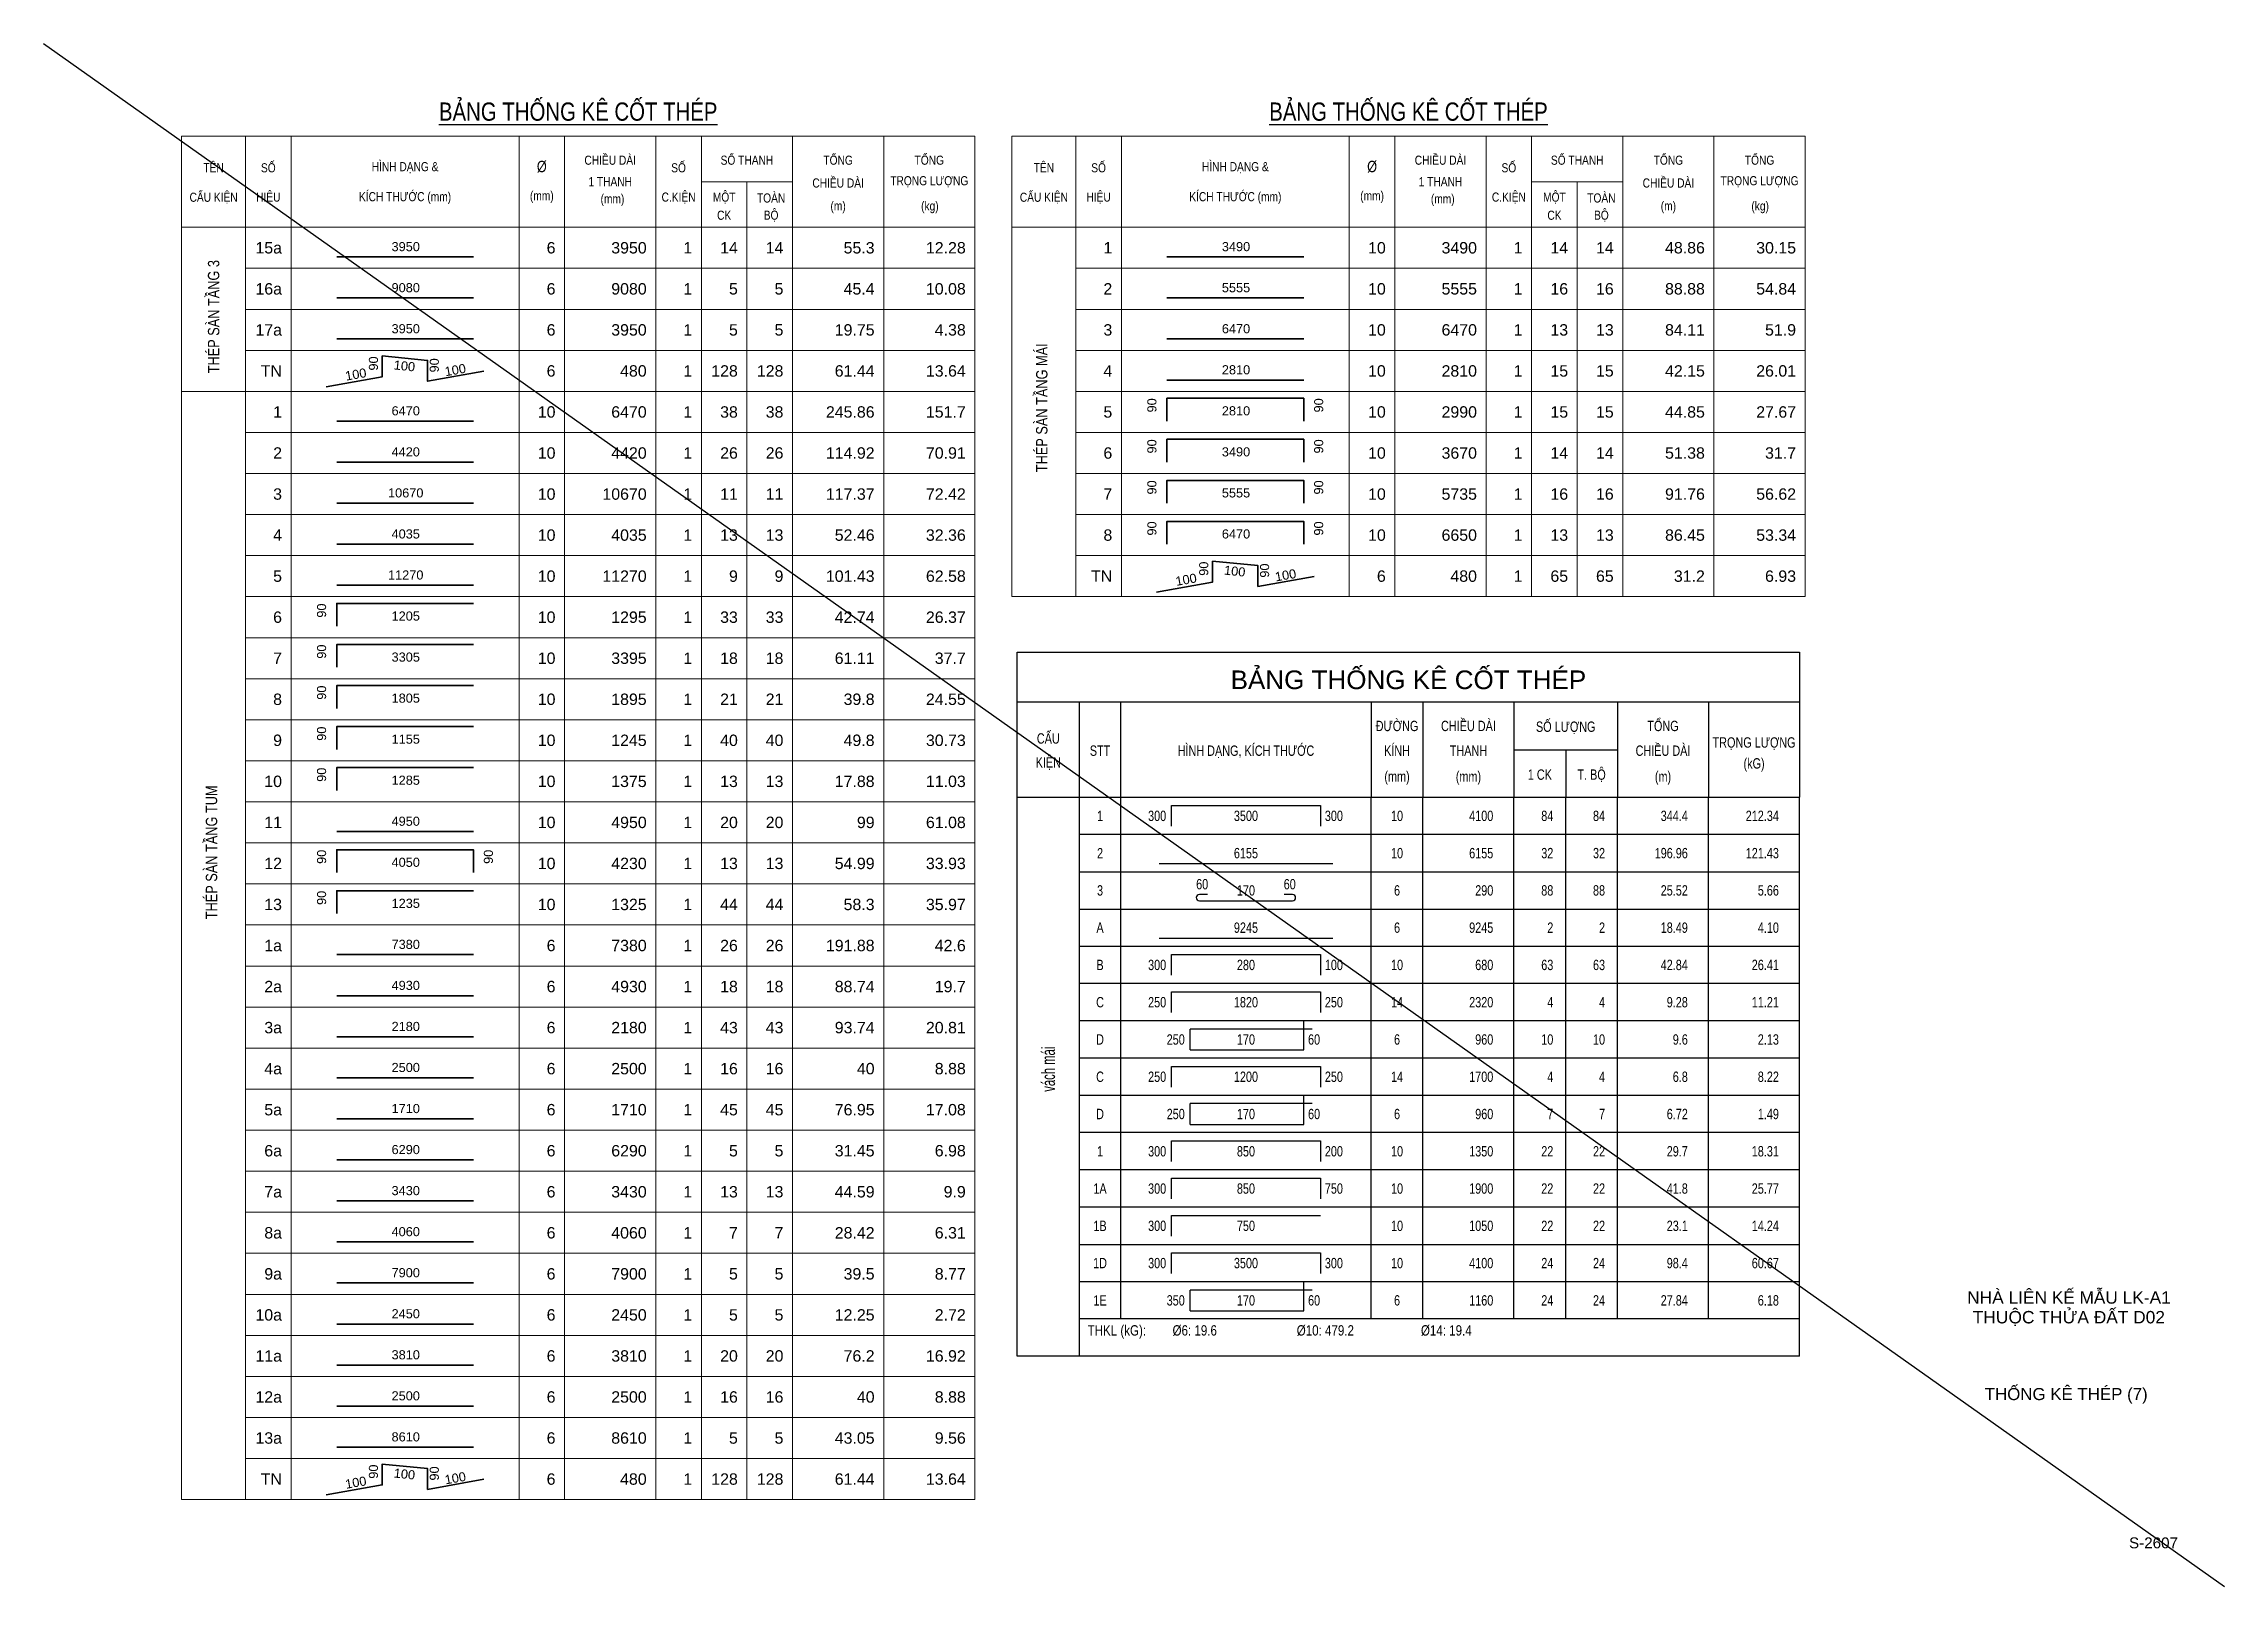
# Model space of a CAD drawing. Header units: millimetres. Extents: x -529861 to -223882, y -171969 to 61504.
# Drawn here: x -295971 to -263439, y -171969 to -148965 of the extents above; entities that cross this region are included whole.
import ezdxf
from ezdxf.enums import TextEntityAlignment as Align

# ---------------------------------------------------------------- set-up
doc = ezdxf.new("R2010")
doc.units = ezdxf.units.MM
doc.header["$LTSCALE"] = 5000
for name, color, linetype, lineweight in [('G-ANNO-TTLB', 7, 'Continuous', 18), ('kata_net khung', 3, 'Continuous', 20), ('kata_text', 7, 'Continuous', 30), ('kata_text @ 1', 7, 'Continuous', 30), ('kata_thep chu', 1, 'Continuous', 35)]:
    doc.layers.add(name, color=color, linetype=linetype, lineweight=lineweight)
for name, color, linetype in [('KCS_BORDER', 3, 'Continuous'), ('KCS_STEEL', 4, 'Continuous'), ('KCS_TEXT_BANVE_SO', 1, 'Continuous'), ('KCS_TEXT_BANVE_TEN', 162, 'Continuous'), ('KCS_TEXT_TCK', 4, 'Continuous'), ('KCS_THONGKE', 2, 'Continuous'), ('KCS_THONGKE_THIN', 5, 'Continuous')]:
    doc.layers.add(name, color=color, linetype=linetype)
doc.layers.add('KCS_Plotter', color=11, linetype='Continuous', plot=False)
doc.styles.add('Arial_13', font='arial.ttf', dxfattribs={"height": 2.5})
doc.styles.add('Arial_14', font='arial.ttf', dxfattribs={"height": 2.5})
doc.styles.add('kata_text', font='arial.ttf', dxfattribs={"width": 0.8})
doc.styles.add('KCS_BIGTEXT', font='arial.ttf', dxfattribs={"width": 0.75})
doc.styles.add('KCS_SMTEXT', font='arial.ttf', dxfattribs={"width": 0.7})

msp = doc.modelspace()

# ---------------------------------------------------------------- texts
at = {"layer": 'G-ANNO-TTLB', "lineweight": 9, "attachment_point": 1}
for s, insert, char_height, width, style in [('NHÀ LIÊN K', (-267276.71, -167569.12), 185.034, 1738.5418, 'Arial_13'), ('\\fArial|b0|i0|c254|p34|;Ế', (-265842.26, -167569.12), 185.0344, 207.6756, 'Arial_14'), ('\\fArial|b0|i0|c254|p34|;Ẫ', (-265386.96, -167569.12), 185.0344, 207.6756, 'Arial_14'), ('THU', (-267193.48, -167862.86), 185.034, 646.7613, 'Arial_13'), ('\\fArial|b0|i0|c254|p34|;Ộ', (-266659.85, -167862.86), 185.0344, 243.2772, 'Arial_14'), ('C TH', (-266459.12, -167862.86), 185.034, 735.7651, 'Arial_13'), ('\\fArial|b0|i0|c254|p34|;Ử', (-265852.06, -167862.86), 185.0344, 267.0115, 'Arial_14'), ('A ', (-265631.75, -167862.86), 185.034, 296.6795, 'Arial_13'), (' M', (-265670.92, -167569.12), 185.034, 344.1482, 'Arial_13'), ('Đ', (-265386.96, -167862.86), 185.03, 225.4764, 'Arial_13'), ('\\fArial|b0|i0|c254|p34|;Ấ', (-265200.93, -167862.86), 185.0344, 207.6756, 'Arial_14'), ('U LK-A1', (-265215.62, -167569.12), 185.034, 1180.7844, 'Arial_13'), ('T D02', (-265029.58, -167862.86), 185.034, 854.4369, 'Arial_13')]:
    msp.add_mtext(s, dxfattribs=dict(at, insert=insert, char_height=char_height, width=width, style=style))
at = {"layer": 'kata_text @ 1', "char_height": 170, "width": 2975, "attachment_point": 5, "rotation": 90, "style": 'kata_text'}
for s, insert in [('THÉP SÀN TẦNG 3', (-293433.7, -153036.12)), ('THÉP SÀN TẦNG MÁI', (-281079.5, -154394.3)), ('THÉP SÀN TẦNG TUM', (-293465.38, -161023.46))]:
    msp.add_mtext(s, dxfattribs=dict(at, insert=insert))
at = {"layer": 'KCS_TEXT_BANVE_SO', "linetype": 'ByBlock', "style": 'Arial_13'}
msp.add_text('S-2607', height=162, dxfattribs=at).set_placement((-264861.5, -171401.78))
at = {"layer": 'KCS_TEXT_BANVE_TEN', "linetype": 'ByBlock', "style": 'Arial_13'}
msp.add_text('THỐNG KÊ THÉP (7)', height=180, dxfattribs=at).set_placement((-267014.04, -169191.56))
at = {"layer": 'KCS_TEXT_TCK', "linetype": 'ByBlock', "ltscale": 1500, "style": 'KCS_BIGTEXT', "width": 0.6}
msp.add_text('vách mái', height=200, rotation=90, dxfattribs=at).set_placement((-280883.58, -164257.83), align=Align.CENTER)

# ---------------------------------------------------------------- blocks, each defined once
blk = doc.blocks.new('dang37')
at = {"layer": 'kata_net khung'}
for p, q in [((0, 0), (0, -900)), ((1405, 0), (1405, -900)), ((2405, 0), (2405, -900)), ((7405, 0), (7405, -900)), ((8405, 0), (8405, -900)), ((10405, 0), (10405, -900)), ((11405, 0), (11405, -900)), ((12405, 0), (12405, -900)), ((13405, 0), (13405, -900)), ((15405, 0), (15405, -900)), ((17405, 0), (17405, -900)), ((1405, -900), (17405, -900))]:
    blk.add_line(p, q, dxfattribs=at)
at = {"layer": 'kata_thep chu'}
blk.add_lwpolyline([(3175, -799), (4405, -579), (4405, -122), (5400, -220), (5400, -677), (6636, -455)], dxfattribs=at)
at = {"layer": 'kata_text', "style": 'kata_text'}
for tag, p in [('001', (2205, -450)), ('007', (8205, -450)), ('008', (10205, -450)), ('009', (11205, -450)), ('010', (12205, -450)), ('011', (13205, -450)), ('012', (15205, -450)), ('013', (17205, -450))]:
    blk.add_attdef(tag, text='', height=250, dxfattribs=at).set_placement(p, align=Align.MIDDLE_RIGHT)
blk.add_attdef('002', text='', height=200, rotation=10, dxfattribs=at).set_placement((3852, -683), align=Align.BOTTOM_CENTER)
for tag, rotation, p in [('003', 90, (4211, -287)), ('004', 354, (4892, -340)), ('005', 90, (5546, -328))]:
    blk.add_attdef(tag, text='', height=200, rotation=rotation, dxfattribs=at).set_placement(p, align=Align.MIDDLE_CENTER)
blk.add_attdef('006', text='', height=200, rotation=10, dxfattribs=at).set_placement((5777, -469), align=Align.MIDDLE_LEFT)
blk = doc.blocks.new('dang01')
at = {"layer": 'kata_net khung'}
for p, q in [((0, 0), (0, -900)), ((1405, 0), (1405, -900)), ((2405, 0), (2405, -900)), ((7405, 0), (7405, -900)), ((8405, 0), (8405, -900)), ((10405, 0), (10405, -900)), ((11405, 0), (11405, -900)), ((12405, 0), (12405, -900)), ((13405, 0), (13405, -900)), ((15405, 0), (15405, -900)), ((17405, 0), (17405, -900)), ((1405, -900), (17405, -900))]:
    blk.add_line(p, q, dxfattribs=at)
at = {"layer": 'kata_thep chu'}
blk.add_line((3405, -650), (6405, -650), dxfattribs=at)
at = {"layer": 'kata_text', "style": 'kata_text'}
for p in [(2205, -450), (8205, -450), (10205, -450), (11205, -450), (12205, -450), (13205, -450), (15205, -450), (17205, -450)]:
    blk.add_attdef('D03', text='', height=250, dxfattribs=at).set_placement(p, align=Align.MIDDLE_RIGHT)
blk.add_attdef('00000000', text='', height=200, dxfattribs=at).set_placement((4920, -425), align=Align.MIDDLE_CENTER)
blk = doc.blocks.new('dang04')
at = {"layer": 'kata_net khung'}
for p, q in [((0, 0), (0, -900)), ((1405, 0), (1405, -900)), ((2405, 0), (2405, -900)), ((7405, 0), (7405, -900)), ((8405, 0), (8405, -900)), ((10405, 0), (10405, -900)), ((11405, 0), (11405, -900)), ((12405, 0), (12405, -900)), ((13405, 0), (13405, -900)), ((15405, 0), (15405, -900)), ((17405, 0), (17405, -900)), ((1405, -900), (17405, -900))]:
    blk.add_line(p, q, dxfattribs=at)
at = {"layer": 'kata_thep chu'}
blk.add_lwpolyline([(3405, -650), (3405, -150), (6405, -150), (6405, -650)], dxfattribs=at)
at = {"layer": 'kata_text', "style": 'kata_text'}
for p in [(2205, -450), (8205, -450), (10205, -450), (11205, -450), (12205, -450), (13205, -450), (15205, -450), (17205, -450)]:
    blk.add_attdef('D03', text='', height=250, dxfattribs=at).set_placement(p, align=Align.MIDDLE_RIGHT)
for p in [(3073, -150), (6733, -150)]:
    blk.add_attdef('D03', text='', height=200, rotation=90, dxfattribs=at).set_placement(p, align=Align.MIDDLE_RIGHT)
blk.add_attdef('D03', text='', height=200, dxfattribs=at).set_placement((4920, -425), align=Align.MIDDLE_CENTER)
blk = doc.blocks.new('dang03')
at = {"layer": 'kata_net khung'}
for p, q in [((0, 0), (0, -900)), ((1405, 0), (1405, -900)), ((2405, 0), (2405, -900)), ((7405, 0), (7405, -900)), ((8405, 0), (8405, -900)), ((10405, 0), (10405, -900)), ((11405, 0), (11405, -900)), ((12405, 0), (12405, -900)), ((13405, 0), (13405, -900)), ((15405, 0), (15405, -900)), ((17405, 0), (17405, -900)), ((1405, -900), (17405, -900))]:
    blk.add_line(p, q, dxfattribs=at)
at = {"layer": 'kata_thep chu'}
blk.add_lwpolyline([(3405, -650), (3405, -150), (6405, -150)], dxfattribs=at)
at = {"layer": 'kata_text', "style": 'kata_text'}
for tag, p in [('10', (2205, -450)), ('07', (8205, -450)), ('06', (10205, -450)), ('05', (11205, -450)), ('04', (12205, -450)), ('03', (13205, -450)), ('02', (15205, -450)), ('01', (17205, -450))]:
    blk.add_attdef(tag, text='', height=250, dxfattribs=at).set_placement(p, align=Align.MIDDLE_RIGHT)
blk.add_attdef('09', text='', height=200, rotation=90, dxfattribs=at).set_placement((3073, -150), align=Align.MIDDLE_RIGHT)
blk.add_attdef('08', text='', height=200, dxfattribs=at).set_placement((4920, -425), align=Align.MIDDLE_CENTER)
blk = doc.blocks.new('Tieude')
at = {"layer": 'kata_net khung'}
for p, q in [((0, 2000), (0, 0)), ((0, 2000), (17405, 2000)), ((1405, 2000), (1405, 0)), ((2405, 2000), (2405, 0)), ((7405, 2000), (7405, 0)), ((8405, 2000), (8405, 0)), ((10405, 2000), (10405, 0)), ((11405, 1000), (11405, 2000)), ((13405, 2000), (13405, 0)), ((15405, 2000), (15405, 0)), ((17405, 2000), (17405, 0)), ((11405, 1000), (13405, 1000)), ((11405, 1000), (11405, 0)), ((12405, 1000), (12405, 0)), ((0, 0), (17405, 0))]:
    blk.add_line(p, q, dxfattribs=at)
at = {"layer": 'kata_text', "style": 'kata_text', "width": 0.8}
for s, height, p in [('%%UBẢNG THỐNG KÊ CỐT THÉP', 400, (8703, 2594)), ('TÊN', 200, (705, 1333)), ('SỐ', 200, (1905, 1333)), ('HÌNH DẠNG &', 200, (4905, 1333)), ('%%C', 250, (7905, 1333)), ('CHIỀU DÀI', 200, (9405, 1500)), ('SỐ', 200, (10905, 1333)), ('SỐ THANH', 200, (12405, 1500)), ('TỔNG', 200, (14405, 1500)), ('TỔNG', 200, (16405, 1500)), ('1 THANH', 200, (9405, 1000)), ('CHIỀU DÀI', 200, (14405, 1000)), ('TRỌNG LƯỢNG', 200, (16405, 1000)), ('CẤU KIỆN', 200, (705, 667)), ('HIỆU', 200, (1905, 667)), ('KÍCH THƯỚC (mm)', 200, (4905, 667)), ('(mm)', 200, (7905, 667)), ('(mm)', 200, (9455, 599)), ('C.KIỆN', 200, (10905, 667)), ('MỘT', 200, (11905, 667)), ('TOÀN', 200, (12935, 667)), ('(m)', 200, (14405, 443)), ('(kg)', 200, (16418, 443)), ('CK', 200, (11905, 264)), ('BỘ', 200, (12935, 271))]:
    blk.add_text(s, height=height, dxfattribs=at).set_placement(p, align=Align.MIDDLE)
blk = doc.blocks.new('THONGKE_TITLE')
at = {"layer": 'KCS_THONGKE'}
for p, q in [((0, -35), (0, 0)), ((0, 0), (189, 0)), ((189, 0), (189, -35)), ((0, -12), (189, -12)), ((15, -35), (15, -12)), ((25, -35), (25, -12)), ((85.5, -12), (85.5, -35)), ((98, -12), (98, -35)), ((120, -12), (120, -35)), ((145, -12), (145, -35)), ((167, -12), (167, -35)), ((120, -23.56), (145, -23.56)), ((132.5, -23.56), (132.5, -35)), ((0, -35), (189, -35))]:
    blk.add_line(p, q, dxfattribs=at)
at = {"layer": 'KCS_THONGKE', "color": 4, "style": 'KCS_BIGTEXT'}
blk.add_text('BẢNG THỐNG KÊ CỐT THÉP', height=4.5, dxfattribs=at).set_placement((94.5, -6), align=Align.MIDDLE)
at = {"layer": 'KCS_THONGKE', "style": 'KCS_SMTEXT', "width": 0.75}
for s, p in [('CHIỀU DÀI', (109, -19.04)), ('TỔNG', (156, -19.04)), ('CẤU', (7.5, -22.06)), ('ĐƯỜNG', (91.75, -19.04)), ('SỐ LƯỢNG', (132.5, -19.22)), ('TRỌNG LƯỢNG', (178, -23.03)), ('KIỆN', (7.5, -27.84)), ('STT', (20, -25.01)), ('HÌNH DẠNG, KÍCH THƯỚC', (55.25, -25.01)), ('KÍNH', (91.75, -25.01)), ('THANH', (109, -25.01)), ('CHIỀU DÀI', (156, -25.01)), ('(kG)', (178, -28.08)), ('(mm)', (91.75, -31.24)), ('(mm)', (109, -31.24)), ('1 CK', (126.25, -30.79)), ('T. BỘ', (138.75, -30.79)), ('(m)', (156, -31.24))]:
    blk.add_text(s, height=2.5, dxfattribs=at).set_placement(p, align=Align.CENTER)
blk = doc.blocks.new('TK_9')
at = {"layer": 'KCS_STEEL'}
for p, q in [((22.25, 7), (58.25, 7)), ((22.25, 2), (22.25, 7)), ((58.25, 7), (58.25, 2))]:
    blk.add_line(p, q, dxfattribs=at)
at = {"layer": 'KCS_THONGKE'}
for p, q in [((-15, 0), (-15, 9)), ((0, 0), (0, 9)), ((10, 0), (10, 9)), ((70.5, 0), (70.5, 9)), ((83, 0), (83, 9)), ((105, 0), (105, 9)), ((117.5, 0), (117.5, 9)), ((130, 0), (130, 9)), ((152, 0), (152, 9)), ((174, 0), (174, 9))]:
    blk.add_line(p, q, dxfattribs=at)
at = {"layer": 'KCS_THONGKE_THIN'}
blk.add_line((174, 0), (0, 0), dxfattribs=at)
at = {"layer": 'KCS_THONGKE', "style": 'KCS_SMTEXT', "width": 0.75}
for tag, p in [('SH', (5, 4.5)), ('L2', (40.25, 4.5)), ('DK', (76.75, 4.5))]:
    blk.add_attdef(tag, text='', height=2.5, dxfattribs=at).set_placement(p, align=Align.MIDDLE)
for tag, p in [('L1', (20.98, 4.5)), ('DAI', (100, 4.5)), ('SL1', (114.5, 4.5)), ('SLA', (127, 4.5)), ('DT', (147, 4.5)), ('TL', (169, 4.5))]:
    blk.add_attdef(tag, text='', height=2.5, dxfattribs=at).set_placement(p, align=Align.MIDDLE_RIGHT)
blk.add_attdef('L3', text='', height=2.5, dxfattribs=at).set_placement((59.31, 4.5), align=Align.MIDDLE_LEFT)
blk = doc.blocks.new('TK_2')
at = {"layer": 'KCS_STEEL'}
blk.add_line((19.25, 2), (61.25, 2), dxfattribs=at)
at = {"layer": 'KCS_THONGKE'}
for p, q in [((-15, 0), (-15, 9)), ((0, 0), (0, 9)), ((10, 0), (10, 9)), ((70.5, 0), (70.5, 9)), ((83, 0), (83, 9)), ((105, 0), (105, 9)), ((117.5, 0), (117.5, 9)), ((130, 0), (130, 9)), ((152, 0), (152, 9)), ((174, 0), (174, 9))]:
    blk.add_line(p, q, dxfattribs=at)
at = {"layer": 'KCS_THONGKE_THIN'}
blk.add_line((0, 0), (174, 0), dxfattribs=at)
at = {"layer": 'KCS_THONGKE', "style": 'KCS_SMTEXT', "width": 0.75}
for tag, p in [('SH', (5, 4.5)), ('L2', (40.25, 4.5)), ('DK', (76.75, 4.5))]:
    blk.add_attdef(tag, text='', height=2.5, dxfattribs=at).set_placement(p, align=Align.MIDDLE)
for tag, p in [('DAI', (100, 4.5)), ('SL1', (114.5, 4.5)), ('SLA', (127, 4.5)), ('DT', (147, 4.5)), ('TL', (169, 4.5))]:
    blk.add_attdef(tag, text='', height=2.5, dxfattribs=at).set_placement(p, align=Align.MIDDLE_RIGHT)
blk = doc.blocks.new('TK_4')
at = {"layer": 'KCS_STEEL'}
for p, q in [((31, 3.5), (29, 3.5)), ((29, 2), (51.5, 2)), ((51.5, 3.5), (49.5, 3.5))]:
    blk.add_line(p, q, dxfattribs=at)
for centre, start, end in [((29, 2.75), 90, 270), ((51.5, 2.75), 270, 90)]:
    blk.add_arc(centre, 0.75, start, end, dxfattribs=at)
at = {"layer": 'KCS_THONGKE'}
for p, q in [((-15, 0), (-15, 9)), ((0, 0), (0, 9)), ((10, 0), (10, 9)), ((70.5, 0), (70.5, 9)), ((83, 0), (83, 9)), ((105, 0), (105, 9)), ((117.5, 0), (117.5, 9)), ((130, 0), (130, 9)), ((152, 0), (152, 9)), ((174, 0), (174, 9))]:
    blk.add_line(p, q, dxfattribs=at)
at = {"layer": 'KCS_THONGKE_THIN'}
blk.add_line((0, 0), (174, 0), dxfattribs=at)
at = {"layer": 'KCS_THONGKE', "style": 'KCS_SMTEXT', "width": 0.75}
for tag, p in [('SH', (5, 4.5)), ('M', (29.67, 6)), ('L2', (40.25, 4.5)), ('M', (50.83, 6)), ('DK', (76.75, 4.5))]:
    blk.add_attdef(tag, text='', height=2.5, dxfattribs=at).set_placement(p, align=Align.MIDDLE)
for tag, p in [('DAI', (100, 4.5)), ('SL1', (114.5, 4.5)), ('SLA', (127, 4.5)), ('DT', (147, 4.5)), ('TL', (169, 4.5))]:
    blk.add_attdef(tag, text='', height=2.5, dxfattribs=at).set_placement(p, align=Align.MIDDLE_RIGHT)
blk = doc.blocks.new('TK_14')
at = {"layer": 'KCS_STEEL'}
for p, q in [((56.25, 7), (26.75, 7)), ((26.75, 2), (26.75, 7)), ((54.25, 2), (54.25, 9)), ((26.75, 2), (54.25, 2))]:
    blk.add_line(p, q, dxfattribs=at)
at = {"layer": 'KCS_THONGKE'}
for p, q in [((-15, 0), (-15, 9)), ((0, 0), (0, 9)), ((10, 0), (10, 9)), ((70.5, 0), (70.5, 9)), ((83, 0), (83, 9)), ((105, 0), (105, 9)), ((117.5, 0), (117.5, 9)), ((130, 0), (130, 9)), ((152, 0), (152, 9)), ((174, 0), (174, 9))]:
    blk.add_line(p, q, dxfattribs=at)
at = {"layer": 'KCS_THONGKE_THIN'}
blk.add_line((174, 0), (0, 0), dxfattribs=at)
at = {"layer": 'KCS_THONGKE', "style": 'KCS_SMTEXT', "width": 0.75}
for tag, p in [('SH', (5, 4.5)), ('L2', (40.25, 4.5)), ('DK', (76.75, 4.5))]:
    blk.add_attdef(tag, text='', height=2.5, dxfattribs=at).set_placement(p, align=Align.MIDDLE)
for tag, p in [('L1', (25.47, 4.5)), ('DAI', (100, 4.5)), ('SL1', (114.5, 4.5)), ('SLA', (127, 4.5)), ('DT', (147, 4.5)), ('TL', (169, 4.5))]:
    blk.add_attdef(tag, text='', height=2.5, dxfattribs=at).set_placement(p, align=Align.MIDDLE_RIGHT)
blk.add_attdef('M', text='', height=2.5, dxfattribs=at).set_placement((55.25, 4.5), align=Align.MIDDLE_LEFT)
blk = doc.blocks.new('TK_6')
at = {"layer": 'KCS_STEEL'}
for p, q in [((22.25, 2), (22.25, 7)), ((22.25, 7), (58.25, 7))]:
    blk.add_line(p, q, dxfattribs=at)
at = {"layer": 'KCS_THONGKE'}
for p, q in [((-15, 0), (-15, 9)), ((0, 0), (0, 9)), ((10, 0), (10, 9)), ((70.5, 0), (70.5, 9)), ((83, 0), (83, 9)), ((105, 0), (105, 9)), ((117.5, 0), (117.5, 9)), ((130, 0), (130, 9)), ((152, 0), (152, 9)), ((174, 0), (174, 9))]:
    blk.add_line(p, q, dxfattribs=at)
at = {"layer": 'KCS_THONGKE_THIN'}
blk.add_line((0, 0), (174, 0), dxfattribs=at)
at = {"layer": 'KCS_THONGKE', "style": 'KCS_SMTEXT', "width": 0.75}
for tag, p in [('SH', (5, 4.5)), ('L2', (40.25, 4.5)), ('DK', (76.75, 4.5))]:
    blk.add_attdef(tag, text='', height=2.5, dxfattribs=at).set_placement(p, align=Align.MIDDLE)
for tag, p in [('L1', (20.98, 4.5)), ('DAI', (100, 4.5)), ('SL1', (114.5, 4.5)), ('SLA', (127, 4.5)), ('DT', (147, 4.5)), ('TL', (169, 4.5))]:
    blk.add_attdef(tag, text='', height=2.5, dxfattribs=at).set_placement(p, align=Align.MIDDLE_RIGHT)
blk = doc.blocks.new('CTK_THKL2')
at = {"layer": 'KCS_THONGKE'}
for p, q in [((-15, 0), (-15, 9)), ((0, 0), (0, 9)), ((174, 0), (174, 9)), ((174, 0), (-15, 0))]:
    blk.add_line(p, q, dxfattribs=at)
at = {"layer": 'KCS_BORDER', "color": 5, "style": 'KCS_SMTEXT', "width": 0.7}
blk.add_attdef('TYPE', (85.49, -1.5), '', height=0.025, rotation=90, dxfattribs=at)
at = {"layer": 'KCS_THONGKE', "style": 'KCS_SMTEXT', "width": 0.8}
blk.add_text('THKL (kG):', height=2.5, dxfattribs=at).set_placement((2, 5))
for tag, p in [('TL1', (22.52, 5)), ('TL2', (52.52, 5)), ('TL3', (82.52, 5)), ('TL4', (112.52, 5)), ('TL5', (143.44, 5)), ('TL6', (22.52, 1)), ('TL7', (52.52, 1)), ('TL8', (82.52, 1)), ('TL9', (112.52, 1)), ('TL10', (143.44, 1))]:
    blk.add_attdef(tag, p, '', height=2.5, dxfattribs=at)

# ---------------------------------------------------------------- linework, layer by layer
at = {"layer": 'kata_net khung', "linetype": 'ByBlock', "ltscale": 1500}
for p, q in [((-281528.46, -151703.11), (-280572.86, -151703.11)), ((-293914.34, -154151.11), (-292958.74, -154151.11)), ((-281528.46, -157211.11), (-280572.86, -157211.11)), ((-293914.34, -170675.11), (-292958.74, -170675.11))]:
    msp.add_line(p, q, dxfattribs=at)
at = {"layer": 'KCS_Plotter', "linetype": 'ByBlock', "ltscale": 1500}
msp.add_line((-295970.8, -148964.82), (-263439.18, -171969.32), dxfattribs=at)

# ---------------------------------------------------------------- block references
at = {"layer": 'kata_net khung', "linetype": 'ByBlock', "ltscale": 1500, "xscale": 0.68, "yscale": 0.68, "zscale": 0.68}
for p in [(-293914.34, -151703.11), (-281528.46, -151703.11)]:
    msp.add_blockref('Tieude', p, dxfattribs=at)
at = {"layer": 'kata_net khung', "linetype": 'ByBlock', "ltscale": 1500}
ref = msp.add_blockref('dang01', (-293914.34, -151703.11), dxfattribs=dict(at, xscale=0.68, yscale=0.68, zscale=0.68))
ref.add_attrib('D03', '15a', dxfattribs={"layer": 'kata_text', "height": 170, "style": 'kata_text'}).set_placement((-292414.74, -152009.11), align=Align.MIDDLE_RIGHT)
ref.add_attrib('00000000', '3950', dxfattribs={"layer": 'kata_text', "height": 136, "style": 'kata_text'}).set_placement((-290569, -151991.93), align=Align.MIDDLE_CENTER)
ref.add_attrib('D03', '6', dxfattribs={"layer": 'kata_text', "height": 170, "style": 'kata_text'}).set_placement((-288334.74, -152009.11), align=Align.MIDDLE_RIGHT)
ref.add_attrib('D03', '3950', dxfattribs={"layer": 'kata_text', "height": 170, "style": 'kata_text'}).set_placement((-286974.74, -152009.11), align=Align.MIDDLE_RIGHT)
ref.add_attrib('D03', '1', dxfattribs={"layer": 'kata_text', "height": 170, "style": 'kata_text'}).set_placement((-286294.74, -152009.11), align=Align.MIDDLE_RIGHT)
ref.add_attrib('D03', '14', dxfattribs={"layer": 'kata_text', "height": 170, "style": 'kata_text'}).set_placement((-285614.74, -152009.11), align=Align.MIDDLE_RIGHT)
ref.add_attrib('D03', '14', dxfattribs={"layer": 'kata_text', "height": 170, "style": 'kata_text'}).set_placement((-284934.74, -152008.88), align=Align.MIDDLE_RIGHT)
ref.add_attrib('D03', '55.3', dxfattribs={"layer": 'kata_text', "height": 170, "style": 'kata_text'}).set_placement((-283574.74, -152009.11), align=Align.MIDDLE_RIGHT)
ref.add_attrib('D03', '12.28', dxfattribs={"layer": 'kata_text', "height": 170, "style": 'kata_text'}).set_placement((-282214.74, -152009.11), align=Align.MIDDLE_RIGHT)
ref = msp.add_blockref('dang01', (-281528.46, -151703.11), dxfattribs=dict(at, xscale=0.68, yscale=0.68, zscale=0.68))
ref.add_attrib('D03', '1', dxfattribs={"layer": 'kata_text', "height": 170, "style": 'kata_text'}).set_placement((-280028.86, -152009.11), align=Align.MIDDLE_RIGHT)
ref.add_attrib('00000000', '3490', dxfattribs={"layer": 'kata_text', "height": 136, "style": 'kata_text'}).set_placement((-278183.12, -151991.93), align=Align.MIDDLE_CENTER)
ref.add_attrib('D03', '10', dxfattribs={"layer": 'kata_text', "height": 170, "style": 'kata_text'}).set_placement((-275948.86, -152009.11), align=Align.MIDDLE_RIGHT)
ref.add_attrib('D03', '3490', dxfattribs={"layer": 'kata_text', "height": 170, "style": 'kata_text'}).set_placement((-274588.86, -152009.11), align=Align.MIDDLE_RIGHT)
ref.add_attrib('D03', '1', dxfattribs={"layer": 'kata_text', "height": 170, "style": 'kata_text'}).set_placement((-273908.86, -152009.11), align=Align.MIDDLE_RIGHT)
ref.add_attrib('D03', '14', dxfattribs={"layer": 'kata_text', "height": 170, "style": 'kata_text'}).set_placement((-273228.86, -152009.11), align=Align.MIDDLE_RIGHT)
ref.add_attrib('D03', '14', dxfattribs={"layer": 'kata_text', "height": 170, "style": 'kata_text'}).set_placement((-272548.86, -152008.88), align=Align.MIDDLE_RIGHT)
ref.add_attrib('D03', '48.86', dxfattribs={"layer": 'kata_text', "height": 170, "style": 'kata_text'}).set_placement((-271188.86, -152009.11), align=Align.MIDDLE_RIGHT)
ref.add_attrib('D03', '30.15', dxfattribs={"layer": 'kata_text', "height": 170, "style": 'kata_text'}).set_placement((-269828.86, -152009.11), align=Align.MIDDLE_RIGHT)
ref = msp.add_blockref('dang01', (-293914.34, -152315.11), dxfattribs=dict(at, xscale=0.68, yscale=0.68, zscale=0.68))
ref.add_attrib('D03', '16a', dxfattribs={"layer": 'kata_text', "height": 170, "style": 'kata_text'}).set_placement((-292414.74, -152621.11), align=Align.MIDDLE_RIGHT)
ref.add_attrib('00000000', '9080', dxfattribs={"layer": 'kata_text', "height": 136, "style": 'kata_text'}).set_placement((-290569, -152603.93), align=Align.MIDDLE_CENTER)
ref.add_attrib('D03', '6', dxfattribs={"layer": 'kata_text', "height": 170, "style": 'kata_text'}).set_placement((-288334.74, -152621.11), align=Align.MIDDLE_RIGHT)
ref.add_attrib('D03', '9080', dxfattribs={"layer": 'kata_text', "height": 170, "style": 'kata_text'}).set_placement((-286974.74, -152621.11), align=Align.MIDDLE_RIGHT)
ref.add_attrib('D03', '1', dxfattribs={"layer": 'kata_text', "height": 170, "style": 'kata_text'}).set_placement((-286294.74, -152621.11), align=Align.MIDDLE_RIGHT)
ref.add_attrib('D03', '5', dxfattribs={"layer": 'kata_text', "height": 170, "style": 'kata_text'}).set_placement((-285614.74, -152621.11), align=Align.MIDDLE_RIGHT)
ref.add_attrib('D03', '5', dxfattribs={"layer": 'kata_text', "height": 170, "style": 'kata_text'}).set_placement((-284934.74, -152620.88), align=Align.MIDDLE_RIGHT)
ref.add_attrib('D03', '45.4', dxfattribs={"layer": 'kata_text', "height": 170, "style": 'kata_text'}).set_placement((-283574.74, -152621.11), align=Align.MIDDLE_RIGHT)
ref.add_attrib('D03', '10.08', dxfattribs={"layer": 'kata_text', "height": 170, "style": 'kata_text'}).set_placement((-282214.74, -152621.11), align=Align.MIDDLE_RIGHT)
ref = msp.add_blockref('dang01', (-281528.46, -152315.11), dxfattribs=dict(at, xscale=0.68, yscale=0.68, zscale=0.68))
ref.add_attrib('D03', '2', dxfattribs={"layer": 'kata_text', "height": 170, "style": 'kata_text'}).set_placement((-280028.86, -152621.11), align=Align.MIDDLE_RIGHT)
ref.add_attrib('00000000', '5555', dxfattribs={"layer": 'kata_text', "height": 136, "style": 'kata_text'}).set_placement((-278183.12, -152603.93), align=Align.MIDDLE_CENTER)
ref.add_attrib('D03', '10', dxfattribs={"layer": 'kata_text', "height": 170, "style": 'kata_text'}).set_placement((-275948.86, -152621.11), align=Align.MIDDLE_RIGHT)
ref.add_attrib('D03', '5555', dxfattribs={"layer": 'kata_text', "height": 170, "style": 'kata_text'}).set_placement((-274588.86, -152621.11), align=Align.MIDDLE_RIGHT)
ref.add_attrib('D03', '1', dxfattribs={"layer": 'kata_text', "height": 170, "style": 'kata_text'}).set_placement((-273908.86, -152621.11), align=Align.MIDDLE_RIGHT)
ref.add_attrib('D03', '16', dxfattribs={"layer": 'kata_text', "height": 170, "style": 'kata_text'}).set_placement((-273228.86, -152621.11), align=Align.MIDDLE_RIGHT)
ref.add_attrib('D03', '16', dxfattribs={"layer": 'kata_text', "height": 170, "style": 'kata_text'}).set_placement((-272548.86, -152620.88), align=Align.MIDDLE_RIGHT)
ref.add_attrib('D03', '88.88', dxfattribs={"layer": 'kata_text', "height": 170, "style": 'kata_text'}).set_placement((-271188.86, -152621.11), align=Align.MIDDLE_RIGHT)
ref.add_attrib('D03', '54.84', dxfattribs={"layer": 'kata_text', "height": 170, "style": 'kata_text'}).set_placement((-269828.86, -152621.11), align=Align.MIDDLE_RIGHT)
ref = msp.add_blockref('dang01', (-293914.34, -152927.11), dxfattribs=dict(at, xscale=0.68, yscale=0.68, zscale=0.68))
ref.add_attrib('D03', '17a', dxfattribs={"layer": 'kata_text', "height": 170, "style": 'kata_text'}).set_placement((-292414.74, -153233.11), align=Align.MIDDLE_RIGHT)
ref.add_attrib('00000000', '3950', dxfattribs={"layer": 'kata_text', "height": 136, "style": 'kata_text'}).set_placement((-290569, -153215.93), align=Align.MIDDLE_CENTER)
ref.add_attrib('D03', '6', dxfattribs={"layer": 'kata_text', "height": 170, "style": 'kata_text'}).set_placement((-288334.74, -153233.11), align=Align.MIDDLE_RIGHT)
ref.add_attrib('D03', '3950', dxfattribs={"layer": 'kata_text', "height": 170, "style": 'kata_text'}).set_placement((-286974.74, -153233.11), align=Align.MIDDLE_RIGHT)
ref.add_attrib('D03', '1', dxfattribs={"layer": 'kata_text', "height": 170, "style": 'kata_text'}).set_placement((-286294.74, -153233.11), align=Align.MIDDLE_RIGHT)
ref.add_attrib('D03', '5', dxfattribs={"layer": 'kata_text', "height": 170, "style": 'kata_text'}).set_placement((-285614.74, -153233.11), align=Align.MIDDLE_RIGHT)
ref.add_attrib('D03', '5', dxfattribs={"layer": 'kata_text', "height": 170, "style": 'kata_text'}).set_placement((-284934.74, -153232.88), align=Align.MIDDLE_RIGHT)
ref.add_attrib('D03', '19.75', dxfattribs={"layer": 'kata_text', "height": 170, "style": 'kata_text'}).set_placement((-283574.74, -153233.11), align=Align.MIDDLE_RIGHT)
ref.add_attrib('D03', '4.38', dxfattribs={"layer": 'kata_text', "height": 170, "style": 'kata_text'}).set_placement((-282214.74, -153233.11), align=Align.MIDDLE_RIGHT)
ref = msp.add_blockref('dang01', (-281528.46, -152927.11), dxfattribs=dict(at, xscale=0.68, yscale=0.68, zscale=0.68))
ref.add_attrib('D03', '3', dxfattribs={"layer": 'kata_text', "height": 170, "style": 'kata_text'}).set_placement((-280028.86, -153233.11), align=Align.MIDDLE_RIGHT)
ref.add_attrib('00000000', '6470', dxfattribs={"layer": 'kata_text', "height": 136, "style": 'kata_text'}).set_placement((-278183.12, -153215.93), align=Align.MIDDLE_CENTER)
ref.add_attrib('D03', '10', dxfattribs={"layer": 'kata_text', "height": 170, "style": 'kata_text'}).set_placement((-275948.86, -153233.11), align=Align.MIDDLE_RIGHT)
ref.add_attrib('D03', '6470', dxfattribs={"layer": 'kata_text', "height": 170, "style": 'kata_text'}).set_placement((-274588.86, -153233.11), align=Align.MIDDLE_RIGHT)
ref.add_attrib('D03', '1', dxfattribs={"layer": 'kata_text', "height": 170, "style": 'kata_text'}).set_placement((-273908.86, -153233.11), align=Align.MIDDLE_RIGHT)
ref.add_attrib('D03', '13', dxfattribs={"layer": 'kata_text', "height": 170, "style": 'kata_text'}).set_placement((-273228.86, -153233.11), align=Align.MIDDLE_RIGHT)
ref.add_attrib('D03', '13', dxfattribs={"layer": 'kata_text', "height": 170, "style": 'kata_text'}).set_placement((-272548.86, -153232.88), align=Align.MIDDLE_RIGHT)
ref.add_attrib('D03', '84.11', dxfattribs={"layer": 'kata_text', "height": 170, "style": 'kata_text'}).set_placement((-271188.86, -153233.11), align=Align.MIDDLE_RIGHT)
ref.add_attrib('D03', '51.9', dxfattribs={"layer": 'kata_text', "height": 170, "style": 'kata_text'}).set_placement((-269828.86, -153233.11), align=Align.MIDDLE_RIGHT)
at = {"layer": 'kata_net khung', "linetype": 'ByBlock', "ltscale": 1500, "xscale": 0.68, "yscale": 0.68, "zscale": 0.68}
for name, p, values in [('dang37', (-293914.34, -153539.11), {'001': 'TN', '002': '100', '003': '90', '004': '100', '005': '90', '006': '100', '007': '6', '008': '480', '009': '1', '010': '128', '011': '128', '012': '61.44', '013': '13.64'}), ('dang37', (-281528.46, -156599.11), {'001': 'TN', '002': '100', '003': '90', '004': '100', '005': '90', '006': '100', '007': '6', '008': '480', '009': '1', '010': '65', '011': '65', '012': '31.2', '013': '6.93'}), ('dang03', (-293914.34, -157211.11), {'10': '6', '09': '90', '08': '1205', '07': '10', '06': '1295', '05': '1', '04': '33', '03': '33', '02': '42.74', '01': '26.37'}), ('dang03', (-293914.34, -157823.11), {'10': '7', '09': '90', '08': '3305', '07': '10', '06': '3395', '05': '1', '04': '18', '03': '18', '02': '61.11', '01': '37.7'}), ('dang03', (-293914.34, -158435.11), {'10': '8', '09': '90', '08': '1805', '07': '10', '06': '1895', '05': '1', '04': '21', '03': '21', '02': '39.8', '01': '24.55'}), ('dang03', (-293914.34, -159047.11), {'10': '9', '09': '90', '08': '1155', '07': '10', '06': '1245', '05': '1', '04': '40', '03': '40', '02': '49.8', '01': '30.73'}), ('dang03', (-293914.34, -159659.11), {'10': '10', '09': '90', '08': '1285', '07': '10', '06': '1375', '05': '1', '04': '13', '03': '13', '02': '17.88', '01': '11.03'}), ('dang03', (-293914.34, -161495.11), {'10': '13', '09': '90', '08': '1235', '07': '10', '06': '1325', '05': '1', '04': '44', '03': '44', '02': '58.3', '01': '35.97'}), ('dang37', (-293914.34, -170063.11), {'001': 'TN', '002': '100', '003': '90', '004': '100', '005': '90', '006': '100', '007': '6', '008': '480', '009': '1', '010': '128', '011': '128', '012': '61.44', '013': '13.64'})]:
    msp.add_blockref(name, p, dxfattribs=at).add_auto_attribs(values)
at = {"layer": 'kata_net khung', "linetype": 'ByBlock', "ltscale": 1500}
ref = msp.add_blockref('dang01', (-281528.46, -153539.11), dxfattribs=dict(at, xscale=0.68, yscale=0.68, zscale=0.68))
ref.add_attrib('D03', '4', dxfattribs={"layer": 'kata_text', "height": 170, "style": 'kata_text'}).set_placement((-280028.86, -153845.11), align=Align.MIDDLE_RIGHT)
ref.add_attrib('00000000', '2810', dxfattribs={"layer": 'kata_text', "height": 136, "style": 'kata_text'}).set_placement((-278183.12, -153827.93), align=Align.MIDDLE_CENTER)
ref.add_attrib('D03', '10', dxfattribs={"layer": 'kata_text', "height": 170, "style": 'kata_text'}).set_placement((-275948.86, -153845.11), align=Align.MIDDLE_RIGHT)
ref.add_attrib('D03', '2810', dxfattribs={"layer": 'kata_text', "height": 170, "style": 'kata_text'}).set_placement((-274588.86, -153845.11), align=Align.MIDDLE_RIGHT)
ref.add_attrib('D03', '1', dxfattribs={"layer": 'kata_text', "height": 170, "style": 'kata_text'}).set_placement((-273908.86, -153845.11), align=Align.MIDDLE_RIGHT)
ref.add_attrib('D03', '15', dxfattribs={"layer": 'kata_text', "height": 170, "style": 'kata_text'}).set_placement((-273228.86, -153845.11), align=Align.MIDDLE_RIGHT)
ref.add_attrib('D03', '15', dxfattribs={"layer": 'kata_text', "height": 170, "style": 'kata_text'}).set_placement((-272548.86, -153844.88), align=Align.MIDDLE_RIGHT)
ref.add_attrib('D03', '42.15', dxfattribs={"layer": 'kata_text', "height": 170, "style": 'kata_text'}).set_placement((-271188.86, -153845.11), align=Align.MIDDLE_RIGHT)
ref.add_attrib('D03', '26.01', dxfattribs={"layer": 'kata_text', "height": 170, "style": 'kata_text'}).set_placement((-269828.86, -153845.11), align=Align.MIDDLE_RIGHT)
ref = msp.add_blockref('dang01', (-293914.34, -154151.11), dxfattribs=dict(at, xscale=0.68, yscale=0.68, zscale=0.68))
ref.add_attrib('D03', '1', dxfattribs={"layer": 'kata_text', "height": 170, "style": 'kata_text'}).set_placement((-292414.74, -154457.11), align=Align.MIDDLE_RIGHT)
ref.add_attrib('00000000', '6470', dxfattribs={"layer": 'kata_text', "height": 136, "style": 'kata_text'}).set_placement((-290569, -154439.93), align=Align.MIDDLE_CENTER)
ref.add_attrib('D03', '10', dxfattribs={"layer": 'kata_text', "height": 170, "style": 'kata_text'}).set_placement((-288334.74, -154457.11), align=Align.MIDDLE_RIGHT)
ref.add_attrib('D03', '6470', dxfattribs={"layer": 'kata_text', "height": 170, "style": 'kata_text'}).set_placement((-286974.74, -154457.11), align=Align.MIDDLE_RIGHT)
ref.add_attrib('D03', '1', dxfattribs={"layer": 'kata_text', "height": 170, "style": 'kata_text'}).set_placement((-286294.74, -154457.11), align=Align.MIDDLE_RIGHT)
ref.add_attrib('D03', '38', dxfattribs={"layer": 'kata_text', "height": 170, "style": 'kata_text'}).set_placement((-285614.74, -154457.11), align=Align.MIDDLE_RIGHT)
ref.add_attrib('D03', '38', dxfattribs={"layer": 'kata_text', "height": 170, "style": 'kata_text'}).set_placement((-284934.74, -154456.88), align=Align.MIDDLE_RIGHT)
ref.add_attrib('D03', '245.86', dxfattribs={"layer": 'kata_text', "height": 170, "style": 'kata_text'}).set_placement((-283574.74, -154457.11), align=Align.MIDDLE_RIGHT)
ref.add_attrib('D03', '151.7', dxfattribs={"layer": 'kata_text', "height": 170, "style": 'kata_text'}).set_placement((-282214.74, -154457.11), align=Align.MIDDLE_RIGHT)
ref = msp.add_blockref('dang04', (-281528.46, -154151.11), dxfattribs=dict(at, xscale=0.68, yscale=0.68, zscale=0.68))
ref.add_attrib('D03', '5', dxfattribs={"layer": 'kata_text', "height": 170, "style": 'kata_text'}).set_placement((-280028.86, -154457.11), align=Align.MIDDLE_RIGHT)
ref.add_attrib('D03', '90', dxfattribs={"layer": 'kata_text', "height": 136, "rotation": 90, "style": 'kata_text'}).set_placement((-279438.58, -154253.11), align=Align.MIDDLE_RIGHT)
ref.add_attrib('D03', '2810', dxfattribs={"layer": 'kata_text', "height": 136, "style": 'kata_text'}).set_placement((-278183.12, -154439.93), align=Align.MIDDLE_CENTER)
ref.add_attrib('D03', '90', dxfattribs={"layer": 'kata_text', "height": 136, "rotation": 90, "style": 'kata_text'}).set_placement((-276950.35, -154253.11), align=Align.MIDDLE_RIGHT)
ref.add_attrib('D03', '10', dxfattribs={"layer": 'kata_text', "height": 170, "style": 'kata_text'}).set_placement((-275948.86, -154457.11), align=Align.MIDDLE_RIGHT)
ref.add_attrib('D03', '2990', dxfattribs={"layer": 'kata_text', "height": 170, "style": 'kata_text'}).set_placement((-274588.86, -154457.11), align=Align.MIDDLE_RIGHT)
ref.add_attrib('D03', '1', dxfattribs={"layer": 'kata_text', "height": 170, "style": 'kata_text'}).set_placement((-273908.86, -154457.11), align=Align.MIDDLE_RIGHT)
ref.add_attrib('D03', '15', dxfattribs={"layer": 'kata_text', "height": 170, "style": 'kata_text'}).set_placement((-273228.86, -154457.11), align=Align.MIDDLE_RIGHT)
ref.add_attrib('D03', '15', dxfattribs={"layer": 'kata_text', "height": 170, "style": 'kata_text'}).set_placement((-272548.86, -154456.88), align=Align.MIDDLE_RIGHT)
ref.add_attrib('D03', '44.85', dxfattribs={"layer": 'kata_text', "height": 170, "style": 'kata_text'}).set_placement((-271188.86, -154457.11), align=Align.MIDDLE_RIGHT)
ref.add_attrib('D03', '27.67', dxfattribs={"layer": 'kata_text', "height": 170, "style": 'kata_text'}).set_placement((-269828.86, -154457.11), align=Align.MIDDLE_RIGHT)
ref = msp.add_blockref('dang01', (-293914.34, -154763.11), dxfattribs=dict(at, xscale=0.68, yscale=0.68, zscale=0.68))
ref.add_attrib('D03', '2', dxfattribs={"layer": 'kata_text', "height": 170, "style": 'kata_text'}).set_placement((-292414.74, -155069.11), align=Align.MIDDLE_RIGHT)
ref.add_attrib('00000000', '4420', dxfattribs={"layer": 'kata_text', "height": 136, "style": 'kata_text'}).set_placement((-290569, -155051.93), align=Align.MIDDLE_CENTER)
ref.add_attrib('D03', '10', dxfattribs={"layer": 'kata_text', "height": 170, "style": 'kata_text'}).set_placement((-288334.74, -155069.11), align=Align.MIDDLE_RIGHT)
ref.add_attrib('D03', '4420', dxfattribs={"layer": 'kata_text', "height": 170, "style": 'kata_text'}).set_placement((-286974.74, -155069.11), align=Align.MIDDLE_RIGHT)
ref.add_attrib('D03', '1', dxfattribs={"layer": 'kata_text', "height": 170, "style": 'kata_text'}).set_placement((-286294.74, -155069.11), align=Align.MIDDLE_RIGHT)
ref.add_attrib('D03', '26', dxfattribs={"layer": 'kata_text', "height": 170, "style": 'kata_text'}).set_placement((-285614.74, -155069.11), align=Align.MIDDLE_RIGHT)
ref.add_attrib('D03', '26', dxfattribs={"layer": 'kata_text', "height": 170, "style": 'kata_text'}).set_placement((-284934.74, -155068.88), align=Align.MIDDLE_RIGHT)
ref.add_attrib('D03', '114.92', dxfattribs={"layer": 'kata_text', "height": 170, "style": 'kata_text'}).set_placement((-283574.74, -155069.11), align=Align.MIDDLE_RIGHT)
ref.add_attrib('D03', '70.91', dxfattribs={"layer": 'kata_text', "height": 170, "style": 'kata_text'}).set_placement((-282214.74, -155069.11), align=Align.MIDDLE_RIGHT)
ref = msp.add_blockref('dang04', (-281528.46, -154763.11), dxfattribs=dict(at, xscale=0.68, yscale=0.68, zscale=0.68))
ref.add_attrib('D03', '6', dxfattribs={"layer": 'kata_text', "height": 170, "style": 'kata_text'}).set_placement((-280028.86, -155069.11), align=Align.MIDDLE_RIGHT)
ref.add_attrib('D03', '90', dxfattribs={"layer": 'kata_text', "height": 136, "rotation": 90, "style": 'kata_text'}).set_placement((-279438.58, -154865.11), align=Align.MIDDLE_RIGHT)
ref.add_attrib('D03', '3490', dxfattribs={"layer": 'kata_text', "height": 136, "style": 'kata_text'}).set_placement((-278183.12, -155051.93), align=Align.MIDDLE_CENTER)
ref.add_attrib('D03', '90', dxfattribs={"layer": 'kata_text', "height": 136, "rotation": 90, "style": 'kata_text'}).set_placement((-276950.35, -154865.11), align=Align.MIDDLE_RIGHT)
ref.add_attrib('D03', '10', dxfattribs={"layer": 'kata_text', "height": 170, "style": 'kata_text'}).set_placement((-275948.86, -155069.11), align=Align.MIDDLE_RIGHT)
ref.add_attrib('D03', '3670', dxfattribs={"layer": 'kata_text', "height": 170, "style": 'kata_text'}).set_placement((-274588.86, -155069.11), align=Align.MIDDLE_RIGHT)
ref.add_attrib('D03', '1', dxfattribs={"layer": 'kata_text', "height": 170, "style": 'kata_text'}).set_placement((-273908.86, -155069.11), align=Align.MIDDLE_RIGHT)
ref.add_attrib('D03', '14', dxfattribs={"layer": 'kata_text', "height": 170, "style": 'kata_text'}).set_placement((-273228.86, -155069.11), align=Align.MIDDLE_RIGHT)
ref.add_attrib('D03', '14', dxfattribs={"layer": 'kata_text', "height": 170, "style": 'kata_text'}).set_placement((-272548.86, -155068.88), align=Align.MIDDLE_RIGHT)
ref.add_attrib('D03', '51.38', dxfattribs={"layer": 'kata_text', "height": 170, "style": 'kata_text'}).set_placement((-271188.86, -155069.11), align=Align.MIDDLE_RIGHT)
ref.add_attrib('D03', '31.7', dxfattribs={"layer": 'kata_text', "height": 170, "style": 'kata_text'}).set_placement((-269828.86, -155069.11), align=Align.MIDDLE_RIGHT)
ref = msp.add_blockref('dang01', (-293914.34, -155375.11), dxfattribs=dict(at, xscale=0.68, yscale=0.68, zscale=0.68))
ref.add_attrib('D03', '3', dxfattribs={"layer": 'kata_text', "height": 170, "style": 'kata_text'}).set_placement((-292414.74, -155681.11), align=Align.MIDDLE_RIGHT)
ref.add_attrib('00000000', '10670', dxfattribs={"layer": 'kata_text', "height": 136, "style": 'kata_text'}).set_placement((-290569, -155663.93), align=Align.MIDDLE_CENTER)
ref.add_attrib('D03', '10', dxfattribs={"layer": 'kata_text', "height": 170, "style": 'kata_text'}).set_placement((-288334.74, -155681.11), align=Align.MIDDLE_RIGHT)
ref.add_attrib('D03', '10670', dxfattribs={"layer": 'kata_text', "height": 170, "style": 'kata_text'}).set_placement((-286974.74, -155681.11), align=Align.MIDDLE_RIGHT)
ref.add_attrib('D03', '1', dxfattribs={"layer": 'kata_text', "height": 170, "style": 'kata_text'}).set_placement((-286294.74, -155681.11), align=Align.MIDDLE_RIGHT)
ref.add_attrib('D03', '11', dxfattribs={"layer": 'kata_text', "height": 170, "style": 'kata_text'}).set_placement((-285614.74, -155681.11), align=Align.MIDDLE_RIGHT)
ref.add_attrib('D03', '11', dxfattribs={"layer": 'kata_text', "height": 170, "style": 'kata_text'}).set_placement((-284934.74, -155680.88), align=Align.MIDDLE_RIGHT)
ref.add_attrib('D03', '117.37', dxfattribs={"layer": 'kata_text', "height": 170, "style": 'kata_text'}).set_placement((-283574.74, -155681.11), align=Align.MIDDLE_RIGHT)
ref.add_attrib('D03', '72.42', dxfattribs={"layer": 'kata_text', "height": 170, "style": 'kata_text'}).set_placement((-282214.74, -155681.11), align=Align.MIDDLE_RIGHT)
ref = msp.add_blockref('dang04', (-281528.46, -155375.11), dxfattribs=dict(at, xscale=0.68, yscale=0.68, zscale=0.68))
ref.add_attrib('D03', '7', dxfattribs={"layer": 'kata_text', "height": 170, "style": 'kata_text'}).set_placement((-280028.86, -155681.11), align=Align.MIDDLE_RIGHT)
ref.add_attrib('D03', '90', dxfattribs={"layer": 'kata_text', "height": 136, "rotation": 90, "style": 'kata_text'}).set_placement((-279438.58, -155477.11), align=Align.MIDDLE_RIGHT)
ref.add_attrib('D03', '5555', dxfattribs={"layer": 'kata_text', "height": 136, "style": 'kata_text'}).set_placement((-278183.12, -155663.93), align=Align.MIDDLE_CENTER)
ref.add_attrib('D03', '90', dxfattribs={"layer": 'kata_text', "height": 136, "rotation": 90, "style": 'kata_text'}).set_placement((-276950.35, -155477.11), align=Align.MIDDLE_RIGHT)
ref.add_attrib('D03', '10', dxfattribs={"layer": 'kata_text', "height": 170, "style": 'kata_text'}).set_placement((-275948.86, -155681.11), align=Align.MIDDLE_RIGHT)
ref.add_attrib('D03', '5735', dxfattribs={"layer": 'kata_text', "height": 170, "style": 'kata_text'}).set_placement((-274588.86, -155681.11), align=Align.MIDDLE_RIGHT)
ref.add_attrib('D03', '1', dxfattribs={"layer": 'kata_text', "height": 170, "style": 'kata_text'}).set_placement((-273908.86, -155681.11), align=Align.MIDDLE_RIGHT)
ref.add_attrib('D03', '16', dxfattribs={"layer": 'kata_text', "height": 170, "style": 'kata_text'}).set_placement((-273228.86, -155681.11), align=Align.MIDDLE_RIGHT)
ref.add_attrib('D03', '16', dxfattribs={"layer": 'kata_text', "height": 170, "style": 'kata_text'}).set_placement((-272548.86, -155680.88), align=Align.MIDDLE_RIGHT)
ref.add_attrib('D03', '91.76', dxfattribs={"layer": 'kata_text', "height": 170, "style": 'kata_text'}).set_placement((-271188.86, -155681.11), align=Align.MIDDLE_RIGHT)
ref.add_attrib('D03', '56.62', dxfattribs={"layer": 'kata_text', "height": 170, "style": 'kata_text'}).set_placement((-269828.86, -155681.11), align=Align.MIDDLE_RIGHT)
ref = msp.add_blockref('dang01', (-293914.34, -155987.11), dxfattribs=dict(at, xscale=0.68, yscale=0.68, zscale=0.68))
ref.add_attrib('D03', '4', dxfattribs={"layer": 'kata_text', "height": 170, "style": 'kata_text'}).set_placement((-292414.74, -156293.11), align=Align.MIDDLE_RIGHT)
ref.add_attrib('00000000', '4035', dxfattribs={"layer": 'kata_text', "height": 136, "style": 'kata_text'}).set_placement((-290569, -156275.93), align=Align.MIDDLE_CENTER)
ref.add_attrib('D03', '10', dxfattribs={"layer": 'kata_text', "height": 170, "style": 'kata_text'}).set_placement((-288334.74, -156293.11), align=Align.MIDDLE_RIGHT)
ref.add_attrib('D03', '4035', dxfattribs={"layer": 'kata_text', "height": 170, "style": 'kata_text'}).set_placement((-286974.74, -156293.11), align=Align.MIDDLE_RIGHT)
ref.add_attrib('D03', '1', dxfattribs={"layer": 'kata_text', "height": 170, "style": 'kata_text'}).set_placement((-286294.74, -156293.11), align=Align.MIDDLE_RIGHT)
ref.add_attrib('D03', '13', dxfattribs={"layer": 'kata_text', "height": 170, "style": 'kata_text'}).set_placement((-285614.74, -156293.11), align=Align.MIDDLE_RIGHT)
ref.add_attrib('D03', '13', dxfattribs={"layer": 'kata_text', "height": 170, "style": 'kata_text'}).set_placement((-284934.74, -156292.88), align=Align.MIDDLE_RIGHT)
ref.add_attrib('D03', '52.46', dxfattribs={"layer": 'kata_text', "height": 170, "style": 'kata_text'}).set_placement((-283574.74, -156293.11), align=Align.MIDDLE_RIGHT)
ref.add_attrib('D03', '32.36', dxfattribs={"layer": 'kata_text', "height": 170, "style": 'kata_text'}).set_placement((-282214.74, -156293.11), align=Align.MIDDLE_RIGHT)
ref = msp.add_blockref('dang04', (-281528.46, -155987.11), dxfattribs=dict(at, xscale=0.68, yscale=0.68, zscale=0.68))
ref.add_attrib('D03', '8', dxfattribs={"layer": 'kata_text', "height": 170, "style": 'kata_text'}).set_placement((-280028.86, -156293.11), align=Align.MIDDLE_RIGHT)
ref.add_attrib('D03', '90', dxfattribs={"layer": 'kata_text', "height": 136, "rotation": 90, "style": 'kata_text'}).set_placement((-279438.58, -156089.11), align=Align.MIDDLE_RIGHT)
ref.add_attrib('D03', '6470', dxfattribs={"layer": 'kata_text', "height": 136, "style": 'kata_text'}).set_placement((-278183.12, -156275.93), align=Align.MIDDLE_CENTER)
ref.add_attrib('D03', '90', dxfattribs={"layer": 'kata_text', "height": 136, "rotation": 90, "style": 'kata_text'}).set_placement((-276950.35, -156089.11), align=Align.MIDDLE_RIGHT)
ref.add_attrib('D03', '10', dxfattribs={"layer": 'kata_text', "height": 170, "style": 'kata_text'}).set_placement((-275948.86, -156293.11), align=Align.MIDDLE_RIGHT)
ref.add_attrib('D03', '6650', dxfattribs={"layer": 'kata_text', "height": 170, "style": 'kata_text'}).set_placement((-274588.86, -156293.11), align=Align.MIDDLE_RIGHT)
ref.add_attrib('D03', '1', dxfattribs={"layer": 'kata_text', "height": 170, "style": 'kata_text'}).set_placement((-273908.86, -156293.11), align=Align.MIDDLE_RIGHT)
ref.add_attrib('D03', '13', dxfattribs={"layer": 'kata_text', "height": 170, "style": 'kata_text'}).set_placement((-273228.86, -156293.11), align=Align.MIDDLE_RIGHT)
ref.add_attrib('D03', '13', dxfattribs={"layer": 'kata_text', "height": 170, "style": 'kata_text'}).set_placement((-272548.86, -156292.88), align=Align.MIDDLE_RIGHT)
ref.add_attrib('D03', '86.45', dxfattribs={"layer": 'kata_text', "height": 170, "style": 'kata_text'}).set_placement((-271188.86, -156293.11), align=Align.MIDDLE_RIGHT)
ref.add_attrib('D03', '53.34', dxfattribs={"layer": 'kata_text', "height": 170, "style": 'kata_text'}).set_placement((-269828.86, -156293.11), align=Align.MIDDLE_RIGHT)
ref = msp.add_blockref('dang01', (-293914.34, -156599.11), dxfattribs=dict(at, xscale=0.68, yscale=0.68, zscale=0.68))
ref.add_attrib('D03', '5', dxfattribs={"layer": 'kata_text', "height": 170, "style": 'kata_text'}).set_placement((-292414.74, -156905.11), align=Align.MIDDLE_RIGHT)
ref.add_attrib('00000000', '11270', dxfattribs={"layer": 'kata_text', "height": 136, "style": 'kata_text'}).set_placement((-290569, -156887.93), align=Align.MIDDLE_CENTER)
ref.add_attrib('D03', '10', dxfattribs={"layer": 'kata_text', "height": 170, "style": 'kata_text'}).set_placement((-288334.74, -156905.11), align=Align.MIDDLE_RIGHT)
ref.add_attrib('D03', '11270', dxfattribs={"layer": 'kata_text', "height": 170, "style": 'kata_text'}).set_placement((-286974.74, -156905.11), align=Align.MIDDLE_RIGHT)
ref.add_attrib('D03', '1', dxfattribs={"layer": 'kata_text', "height": 170, "style": 'kata_text'}).set_placement((-286294.74, -156905.11), align=Align.MIDDLE_RIGHT)
ref.add_attrib('D03', '9', dxfattribs={"layer": 'kata_text', "height": 170, "style": 'kata_text'}).set_placement((-285614.74, -156905.11), align=Align.MIDDLE_RIGHT)
ref.add_attrib('D03', '9', dxfattribs={"layer": 'kata_text', "height": 170, "style": 'kata_text'}).set_placement((-284934.74, -156904.88), align=Align.MIDDLE_RIGHT)
ref.add_attrib('D03', '101.43', dxfattribs={"layer": 'kata_text', "height": 170, "style": 'kata_text'}).set_placement((-283574.74, -156905.11), align=Align.MIDDLE_RIGHT)
ref.add_attrib('D03', '62.58', dxfattribs={"layer": 'kata_text', "height": 170, "style": 'kata_text'}).set_placement((-282214.74, -156905.11), align=Align.MIDDLE_RIGHT)
ref = msp.add_blockref('dang01', (-293914.34, -160271.11), dxfattribs=dict(at, xscale=0.68, yscale=0.68, zscale=0.68))
ref.add_attrib('D03', '11', dxfattribs={"layer": 'kata_text', "height": 170, "style": 'kata_text'}).set_placement((-292414.74, -160577.11), align=Align.MIDDLE_RIGHT)
ref.add_attrib('00000000', '4950', dxfattribs={"layer": 'kata_text', "height": 136, "style": 'kata_text'}).set_placement((-290569, -160559.93), align=Align.MIDDLE_CENTER)
ref.add_attrib('D03', '10', dxfattribs={"layer": 'kata_text', "height": 170, "style": 'kata_text'}).set_placement((-288334.74, -160577.11), align=Align.MIDDLE_RIGHT)
ref.add_attrib('D03', '4950', dxfattribs={"layer": 'kata_text', "height": 170, "style": 'kata_text'}).set_placement((-286974.74, -160577.11), align=Align.MIDDLE_RIGHT)
ref.add_attrib('D03', '1', dxfattribs={"layer": 'kata_text', "height": 170, "style": 'kata_text'}).set_placement((-286294.74, -160577.11), align=Align.MIDDLE_RIGHT)
ref.add_attrib('D03', '20', dxfattribs={"layer": 'kata_text', "height": 170, "style": 'kata_text'}).set_placement((-285614.74, -160577.11), align=Align.MIDDLE_RIGHT)
ref.add_attrib('D03', '20', dxfattribs={"layer": 'kata_text', "height": 170, "style": 'kata_text'}).set_placement((-284934.74, -160576.88), align=Align.MIDDLE_RIGHT)
ref.add_attrib('D03', '99', dxfattribs={"layer": 'kata_text', "height": 170, "style": 'kata_text'}).set_placement((-283574.74, -160577.11), align=Align.MIDDLE_RIGHT)
ref.add_attrib('D03', '61.08', dxfattribs={"layer": 'kata_text', "height": 170, "style": 'kata_text'}).set_placement((-282214.74, -160577.11), align=Align.MIDDLE_RIGHT)
ref = msp.add_blockref('dang04', (-293914.34, -160883.11), dxfattribs=dict(at, xscale=0.68, yscale=0.68, zscale=0.68))
ref.add_attrib('D03', '12', dxfattribs={"layer": 'kata_text', "height": 170, "style": 'kata_text'}).set_placement((-292414.74, -161189.11), align=Align.MIDDLE_RIGHT)
ref.add_attrib('D03', '90', dxfattribs={"layer": 'kata_text', "height": 136, "rotation": 90, "style": 'kata_text'}).set_placement((-291824.47, -160985.11), align=Align.MIDDLE_RIGHT)
ref.add_attrib('D03', '4050', dxfattribs={"layer": 'kata_text', "height": 136, "style": 'kata_text'}).set_placement((-290569, -161171.93), align=Align.MIDDLE_CENTER)
ref.add_attrib('D03', '90', dxfattribs={"layer": 'kata_text', "height": 136, "rotation": 90, "style": 'kata_text'}).set_placement((-289336.23, -160985.11), align=Align.MIDDLE_RIGHT)
ref.add_attrib('D03', '10', dxfattribs={"layer": 'kata_text', "height": 170, "style": 'kata_text'}).set_placement((-288334.74, -161189.11), align=Align.MIDDLE_RIGHT)
ref.add_attrib('D03', '4230', dxfattribs={"layer": 'kata_text', "height": 170, "style": 'kata_text'}).set_placement((-286974.74, -161189.11), align=Align.MIDDLE_RIGHT)
ref.add_attrib('D03', '1', dxfattribs={"layer": 'kata_text', "height": 170, "style": 'kata_text'}).set_placement((-286294.74, -161189.11), align=Align.MIDDLE_RIGHT)
ref.add_attrib('D03', '13', dxfattribs={"layer": 'kata_text', "height": 170, "style": 'kata_text'}).set_placement((-285614.74, -161189.11), align=Align.MIDDLE_RIGHT)
ref.add_attrib('D03', '13', dxfattribs={"layer": 'kata_text', "height": 170, "style": 'kata_text'}).set_placement((-284934.74, -161188.88), align=Align.MIDDLE_RIGHT)
ref.add_attrib('D03', '54.99', dxfattribs={"layer": 'kata_text', "height": 170, "style": 'kata_text'}).set_placement((-283574.74, -161189.11), align=Align.MIDDLE_RIGHT)
ref.add_attrib('D03', '33.93', dxfattribs={"layer": 'kata_text', "height": 170, "style": 'kata_text'}).set_placement((-282214.74, -161189.11), align=Align.MIDDLE_RIGHT)
ref = msp.add_blockref('dang01', (-293914.34, -162107.11), dxfattribs=dict(at, xscale=0.68, yscale=0.68, zscale=0.68))
ref.add_attrib('D03', '1a', dxfattribs={"layer": 'kata_text', "height": 170, "style": 'kata_text'}).set_placement((-292414.74, -162413.11), align=Align.MIDDLE_RIGHT)
ref.add_attrib('00000000', '7380', dxfattribs={"layer": 'kata_text', "height": 136, "style": 'kata_text'}).set_placement((-290569, -162395.93), align=Align.MIDDLE_CENTER)
ref.add_attrib('D03', '6', dxfattribs={"layer": 'kata_text', "height": 170, "style": 'kata_text'}).set_placement((-288334.74, -162413.11), align=Align.MIDDLE_RIGHT)
ref.add_attrib('D03', '7380', dxfattribs={"layer": 'kata_text', "height": 170, "style": 'kata_text'}).set_placement((-286974.74, -162413.11), align=Align.MIDDLE_RIGHT)
ref.add_attrib('D03', '1', dxfattribs={"layer": 'kata_text', "height": 170, "style": 'kata_text'}).set_placement((-286294.74, -162413.11), align=Align.MIDDLE_RIGHT)
ref.add_attrib('D03', '26', dxfattribs={"layer": 'kata_text', "height": 170, "style": 'kata_text'}).set_placement((-285614.74, -162413.11), align=Align.MIDDLE_RIGHT)
ref.add_attrib('D03', '26', dxfattribs={"layer": 'kata_text', "height": 170, "style": 'kata_text'}).set_placement((-284934.74, -162412.88), align=Align.MIDDLE_RIGHT)
ref.add_attrib('D03', '191.88', dxfattribs={"layer": 'kata_text', "height": 170, "style": 'kata_text'}).set_placement((-283574.74, -162413.11), align=Align.MIDDLE_RIGHT)
ref.add_attrib('D03', '42.6', dxfattribs={"layer": 'kata_text', "height": 170, "style": 'kata_text'}).set_placement((-282214.74, -162413.11), align=Align.MIDDLE_RIGHT)
ref = msp.add_blockref('dang01', (-293914.34, -162719.11), dxfattribs=dict(at, xscale=0.68, yscale=0.68, zscale=0.68))
ref.add_attrib('D03', '2a', dxfattribs={"layer": 'kata_text', "height": 170, "style": 'kata_text'}).set_placement((-292414.74, -163025.11), align=Align.MIDDLE_RIGHT)
ref.add_attrib('00000000', '4930', dxfattribs={"layer": 'kata_text', "height": 136, "style": 'kata_text'}).set_placement((-290569, -163007.93), align=Align.MIDDLE_CENTER)
ref.add_attrib('D03', '6', dxfattribs={"layer": 'kata_text', "height": 170, "style": 'kata_text'}).set_placement((-288334.74, -163025.11), align=Align.MIDDLE_RIGHT)
ref.add_attrib('D03', '4930', dxfattribs={"layer": 'kata_text', "height": 170, "style": 'kata_text'}).set_placement((-286974.74, -163025.11), align=Align.MIDDLE_RIGHT)
ref.add_attrib('D03', '1', dxfattribs={"layer": 'kata_text', "height": 170, "style": 'kata_text'}).set_placement((-286294.74, -163025.11), align=Align.MIDDLE_RIGHT)
ref.add_attrib('D03', '18', dxfattribs={"layer": 'kata_text', "height": 170, "style": 'kata_text'}).set_placement((-285614.74, -163025.11), align=Align.MIDDLE_RIGHT)
ref.add_attrib('D03', '18', dxfattribs={"layer": 'kata_text', "height": 170, "style": 'kata_text'}).set_placement((-284934.74, -163024.88), align=Align.MIDDLE_RIGHT)
ref.add_attrib('D03', '88.74', dxfattribs={"layer": 'kata_text', "height": 170, "style": 'kata_text'}).set_placement((-283574.74, -163025.11), align=Align.MIDDLE_RIGHT)
ref.add_attrib('D03', '19.7', dxfattribs={"layer": 'kata_text', "height": 170, "style": 'kata_text'}).set_placement((-282214.74, -163025.11), align=Align.MIDDLE_RIGHT)
ref = msp.add_blockref('dang01', (-293914.34, -163331.11), dxfattribs=dict(at, xscale=0.68, yscale=0.68, zscale=0.68))
ref.add_attrib('D03', '3a', dxfattribs={"layer": 'kata_text', "height": 170, "style": 'kata_text'}).set_placement((-292414.74, -163637.11), align=Align.MIDDLE_RIGHT)
ref.add_attrib('00000000', '2180', dxfattribs={"layer": 'kata_text', "height": 136, "style": 'kata_text'}).set_placement((-290569, -163619.93), align=Align.MIDDLE_CENTER)
ref.add_attrib('D03', '6', dxfattribs={"layer": 'kata_text', "height": 170, "style": 'kata_text'}).set_placement((-288334.74, -163637.11), align=Align.MIDDLE_RIGHT)
ref.add_attrib('D03', '2180', dxfattribs={"layer": 'kata_text', "height": 170, "style": 'kata_text'}).set_placement((-286974.74, -163637.11), align=Align.MIDDLE_RIGHT)
ref.add_attrib('D03', '1', dxfattribs={"layer": 'kata_text', "height": 170, "style": 'kata_text'}).set_placement((-286294.74, -163637.11), align=Align.MIDDLE_RIGHT)
ref.add_attrib('D03', '43', dxfattribs={"layer": 'kata_text', "height": 170, "style": 'kata_text'}).set_placement((-285614.74, -163637.11), align=Align.MIDDLE_RIGHT)
ref.add_attrib('D03', '43', dxfattribs={"layer": 'kata_text', "height": 170, "style": 'kata_text'}).set_placement((-284934.74, -163636.88), align=Align.MIDDLE_RIGHT)
ref.add_attrib('D03', '93.74', dxfattribs={"layer": 'kata_text', "height": 170, "style": 'kata_text'}).set_placement((-283574.74, -163637.11), align=Align.MIDDLE_RIGHT)
ref.add_attrib('D03', '20.81', dxfattribs={"layer": 'kata_text', "height": 170, "style": 'kata_text'}).set_placement((-282214.74, -163637.11), align=Align.MIDDLE_RIGHT)
ref = msp.add_blockref('dang01', (-293914.34, -163943.11), dxfattribs=dict(at, xscale=0.68, yscale=0.68, zscale=0.68))
ref.add_attrib('D03', '4a', dxfattribs={"layer": 'kata_text', "height": 170, "style": 'kata_text'}).set_placement((-292414.74, -164249.11), align=Align.MIDDLE_RIGHT)
ref.add_attrib('00000000', '2500', dxfattribs={"layer": 'kata_text', "height": 136, "style": 'kata_text'}).set_placement((-290569, -164231.93), align=Align.MIDDLE_CENTER)
ref.add_attrib('D03', '6', dxfattribs={"layer": 'kata_text', "height": 170, "style": 'kata_text'}).set_placement((-288334.74, -164249.11), align=Align.MIDDLE_RIGHT)
ref.add_attrib('D03', '2500', dxfattribs={"layer": 'kata_text', "height": 170, "style": 'kata_text'}).set_placement((-286974.74, -164249.11), align=Align.MIDDLE_RIGHT)
ref.add_attrib('D03', '1', dxfattribs={"layer": 'kata_text', "height": 170, "style": 'kata_text'}).set_placement((-286294.74, -164249.11), align=Align.MIDDLE_RIGHT)
ref.add_attrib('D03', '16', dxfattribs={"layer": 'kata_text', "height": 170, "style": 'kata_text'}).set_placement((-285614.74, -164249.11), align=Align.MIDDLE_RIGHT)
ref.add_attrib('D03', '16', dxfattribs={"layer": 'kata_text', "height": 170, "style": 'kata_text'}).set_placement((-284934.74, -164248.88), align=Align.MIDDLE_RIGHT)
ref.add_attrib('D03', '40', dxfattribs={"layer": 'kata_text', "height": 170, "style": 'kata_text'}).set_placement((-283574.74, -164249.11), align=Align.MIDDLE_RIGHT)
ref.add_attrib('D03', '8.88', dxfattribs={"layer": 'kata_text', "height": 170, "style": 'kata_text'}).set_placement((-282214.74, -164249.11), align=Align.MIDDLE_RIGHT)
ref = msp.add_blockref('dang01', (-293914.34, -164555.11), dxfattribs=dict(at, xscale=0.68, yscale=0.68, zscale=0.68))
ref.add_attrib('D03', '5a', dxfattribs={"layer": 'kata_text', "height": 170, "style": 'kata_text'}).set_placement((-292414.74, -164861.11), align=Align.MIDDLE_RIGHT)
ref.add_attrib('00000000', '1710', dxfattribs={"layer": 'kata_text', "height": 136, "style": 'kata_text'}).set_placement((-290569, -164843.93), align=Align.MIDDLE_CENTER)
ref.add_attrib('D03', '6', dxfattribs={"layer": 'kata_text', "height": 170, "style": 'kata_text'}).set_placement((-288334.74, -164861.11), align=Align.MIDDLE_RIGHT)
ref.add_attrib('D03', '1710', dxfattribs={"layer": 'kata_text', "height": 170, "style": 'kata_text'}).set_placement((-286974.74, -164861.11), align=Align.MIDDLE_RIGHT)
ref.add_attrib('D03', '1', dxfattribs={"layer": 'kata_text', "height": 170, "style": 'kata_text'}).set_placement((-286294.74, -164861.11), align=Align.MIDDLE_RIGHT)
ref.add_attrib('D03', '45', dxfattribs={"layer": 'kata_text', "height": 170, "style": 'kata_text'}).set_placement((-285614.74, -164861.11), align=Align.MIDDLE_RIGHT)
ref.add_attrib('D03', '45', dxfattribs={"layer": 'kata_text', "height": 170, "style": 'kata_text'}).set_placement((-284934.74, -164860.88), align=Align.MIDDLE_RIGHT)
ref.add_attrib('D03', '76.95', dxfattribs={"layer": 'kata_text', "height": 170, "style": 'kata_text'}).set_placement((-283574.74, -164861.11), align=Align.MIDDLE_RIGHT)
ref.add_attrib('D03', '17.08', dxfattribs={"layer": 'kata_text', "height": 170, "style": 'kata_text'}).set_placement((-282214.74, -164861.11), align=Align.MIDDLE_RIGHT)
ref = msp.add_blockref('dang01', (-293914.34, -165167.11), dxfattribs=dict(at, xscale=0.68, yscale=0.68, zscale=0.68))
ref.add_attrib('D03', '6a', dxfattribs={"layer": 'kata_text', "height": 170, "style": 'kata_text'}).set_placement((-292414.74, -165473.11), align=Align.MIDDLE_RIGHT)
ref.add_attrib('00000000', '6290', dxfattribs={"layer": 'kata_text', "height": 136, "style": 'kata_text'}).set_placement((-290569, -165455.93), align=Align.MIDDLE_CENTER)
ref.add_attrib('D03', '6', dxfattribs={"layer": 'kata_text', "height": 170, "style": 'kata_text'}).set_placement((-288334.74, -165473.11), align=Align.MIDDLE_RIGHT)
ref.add_attrib('D03', '6290', dxfattribs={"layer": 'kata_text', "height": 170, "style": 'kata_text'}).set_placement((-286974.74, -165473.11), align=Align.MIDDLE_RIGHT)
ref.add_attrib('D03', '1', dxfattribs={"layer": 'kata_text', "height": 170, "style": 'kata_text'}).set_placement((-286294.74, -165473.11), align=Align.MIDDLE_RIGHT)
ref.add_attrib('D03', '5', dxfattribs={"layer": 'kata_text', "height": 170, "style": 'kata_text'}).set_placement((-285614.74, -165473.11), align=Align.MIDDLE_RIGHT)
ref.add_attrib('D03', '5', dxfattribs={"layer": 'kata_text', "height": 170, "style": 'kata_text'}).set_placement((-284934.74, -165472.88), align=Align.MIDDLE_RIGHT)
ref.add_attrib('D03', '31.45', dxfattribs={"layer": 'kata_text', "height": 170, "style": 'kata_text'}).set_placement((-283574.74, -165473.11), align=Align.MIDDLE_RIGHT)
ref.add_attrib('D03', '6.98', dxfattribs={"layer": 'kata_text', "height": 170, "style": 'kata_text'}).set_placement((-282214.74, -165473.11), align=Align.MIDDLE_RIGHT)
ref = msp.add_blockref('dang01', (-293914.34, -165779.11), dxfattribs=dict(at, xscale=0.68, yscale=0.68, zscale=0.68))
ref.add_attrib('D03', '7a', dxfattribs={"layer": 'kata_text', "height": 170, "style": 'kata_text'}).set_placement((-292414.74, -166085.11), align=Align.MIDDLE_RIGHT)
ref.add_attrib('00000000', '3430', dxfattribs={"layer": 'kata_text', "height": 136, "style": 'kata_text'}).set_placement((-290569, -166067.93), align=Align.MIDDLE_CENTER)
ref.add_attrib('D03', '6', dxfattribs={"layer": 'kata_text', "height": 170, "style": 'kata_text'}).set_placement((-288334.74, -166085.11), align=Align.MIDDLE_RIGHT)
ref.add_attrib('D03', '3430', dxfattribs={"layer": 'kata_text', "height": 170, "style": 'kata_text'}).set_placement((-286974.74, -166085.11), align=Align.MIDDLE_RIGHT)
ref.add_attrib('D03', '1', dxfattribs={"layer": 'kata_text', "height": 170, "style": 'kata_text'}).set_placement((-286294.74, -166085.11), align=Align.MIDDLE_RIGHT)
ref.add_attrib('D03', '13', dxfattribs={"layer": 'kata_text', "height": 170, "style": 'kata_text'}).set_placement((-285614.74, -166085.11), align=Align.MIDDLE_RIGHT)
ref.add_attrib('D03', '13', dxfattribs={"layer": 'kata_text', "height": 170, "style": 'kata_text'}).set_placement((-284934.74, -166084.88), align=Align.MIDDLE_RIGHT)
ref.add_attrib('D03', '44.59', dxfattribs={"layer": 'kata_text', "height": 170, "style": 'kata_text'}).set_placement((-283574.74, -166085.11), align=Align.MIDDLE_RIGHT)
ref.add_attrib('D03', '9.9', dxfattribs={"layer": 'kata_text', "height": 170, "style": 'kata_text'}).set_placement((-282214.74, -166085.11), align=Align.MIDDLE_RIGHT)
ref = msp.add_blockref('dang01', (-293914.34, -166391.11), dxfattribs=dict(at, xscale=0.68, yscale=0.68, zscale=0.68))
ref.add_attrib('D03', '8a', dxfattribs={"layer": 'kata_text', "height": 170, "style": 'kata_text'}).set_placement((-292414.74, -166697.11), align=Align.MIDDLE_RIGHT)
ref.add_attrib('00000000', '4060', dxfattribs={"layer": 'kata_text', "height": 136, "style": 'kata_text'}).set_placement((-290569, -166679.93), align=Align.MIDDLE_CENTER)
ref.add_attrib('D03', '6', dxfattribs={"layer": 'kata_text', "height": 170, "style": 'kata_text'}).set_placement((-288334.74, -166697.11), align=Align.MIDDLE_RIGHT)
ref.add_attrib('D03', '4060', dxfattribs={"layer": 'kata_text', "height": 170, "style": 'kata_text'}).set_placement((-286974.74, -166697.11), align=Align.MIDDLE_RIGHT)
ref.add_attrib('D03', '1', dxfattribs={"layer": 'kata_text', "height": 170, "style": 'kata_text'}).set_placement((-286294.74, -166697.11), align=Align.MIDDLE_RIGHT)
ref.add_attrib('D03', '7', dxfattribs={"layer": 'kata_text', "height": 170, "style": 'kata_text'}).set_placement((-285614.74, -166697.11), align=Align.MIDDLE_RIGHT)
ref.add_attrib('D03', '7', dxfattribs={"layer": 'kata_text', "height": 170, "style": 'kata_text'}).set_placement((-284934.74, -166696.88), align=Align.MIDDLE_RIGHT)
ref.add_attrib('D03', '28.42', dxfattribs={"layer": 'kata_text', "height": 170, "style": 'kata_text'}).set_placement((-283574.74, -166697.11), align=Align.MIDDLE_RIGHT)
ref.add_attrib('D03', '6.31', dxfattribs={"layer": 'kata_text', "height": 170, "style": 'kata_text'}).set_placement((-282214.74, -166697.11), align=Align.MIDDLE_RIGHT)
ref = msp.add_blockref('dang01', (-293914.34, -167003.11), dxfattribs=dict(at, xscale=0.68, yscale=0.68, zscale=0.68))
ref.add_attrib('D03', '9a', dxfattribs={"layer": 'kata_text', "height": 170, "style": 'kata_text'}).set_placement((-292414.74, -167309.11), align=Align.MIDDLE_RIGHT)
ref.add_attrib('00000000', '7900', dxfattribs={"layer": 'kata_text', "height": 136, "style": 'kata_text'}).set_placement((-290569, -167291.93), align=Align.MIDDLE_CENTER)
ref.add_attrib('D03', '6', dxfattribs={"layer": 'kata_text', "height": 170, "style": 'kata_text'}).set_placement((-288334.74, -167309.11), align=Align.MIDDLE_RIGHT)
ref.add_attrib('D03', '7900', dxfattribs={"layer": 'kata_text', "height": 170, "style": 'kata_text'}).set_placement((-286974.74, -167309.11), align=Align.MIDDLE_RIGHT)
ref.add_attrib('D03', '1', dxfattribs={"layer": 'kata_text', "height": 170, "style": 'kata_text'}).set_placement((-286294.74, -167309.11), align=Align.MIDDLE_RIGHT)
ref.add_attrib('D03', '5', dxfattribs={"layer": 'kata_text', "height": 170, "style": 'kata_text'}).set_placement((-285614.74, -167309.11), align=Align.MIDDLE_RIGHT)
ref.add_attrib('D03', '5', dxfattribs={"layer": 'kata_text', "height": 170, "style": 'kata_text'}).set_placement((-284934.74, -167308.88), align=Align.MIDDLE_RIGHT)
ref.add_attrib('D03', '39.5', dxfattribs={"layer": 'kata_text', "height": 170, "style": 'kata_text'}).set_placement((-283574.74, -167309.11), align=Align.MIDDLE_RIGHT)
ref.add_attrib('D03', '8.77', dxfattribs={"layer": 'kata_text', "height": 170, "style": 'kata_text'}).set_placement((-282214.74, -167309.11), align=Align.MIDDLE_RIGHT)
ref = msp.add_blockref('dang01', (-293914.34, -167615.11), dxfattribs=dict(at, xscale=0.68, yscale=0.68, zscale=0.68))
ref.add_attrib('D03', '10a', dxfattribs={"layer": 'kata_text', "height": 170, "style": 'kata_text'}).set_placement((-292414.74, -167921.11), align=Align.MIDDLE_RIGHT)
ref.add_attrib('00000000', '2450', dxfattribs={"layer": 'kata_text', "height": 136, "style": 'kata_text'}).set_placement((-290569, -167903.93), align=Align.MIDDLE_CENTER)
ref.add_attrib('D03', '6', dxfattribs={"layer": 'kata_text', "height": 170, "style": 'kata_text'}).set_placement((-288334.74, -167921.11), align=Align.MIDDLE_RIGHT)
ref.add_attrib('D03', '2450', dxfattribs={"layer": 'kata_text', "height": 170, "style": 'kata_text'}).set_placement((-286974.74, -167921.11), align=Align.MIDDLE_RIGHT)
ref.add_attrib('D03', '1', dxfattribs={"layer": 'kata_text', "height": 170, "style": 'kata_text'}).set_placement((-286294.74, -167921.11), align=Align.MIDDLE_RIGHT)
ref.add_attrib('D03', '5', dxfattribs={"layer": 'kata_text', "height": 170, "style": 'kata_text'}).set_placement((-285614.74, -167921.11), align=Align.MIDDLE_RIGHT)
ref.add_attrib('D03', '5', dxfattribs={"layer": 'kata_text', "height": 170, "style": 'kata_text'}).set_placement((-284934.74, -167920.88), align=Align.MIDDLE_RIGHT)
ref.add_attrib('D03', '12.25', dxfattribs={"layer": 'kata_text', "height": 170, "style": 'kata_text'}).set_placement((-283574.74, -167921.11), align=Align.MIDDLE_RIGHT)
ref.add_attrib('D03', '2.72', dxfattribs={"layer": 'kata_text', "height": 170, "style": 'kata_text'}).set_placement((-282214.74, -167921.11), align=Align.MIDDLE_RIGHT)
ref = msp.add_blockref('dang01', (-293914.34, -168227.11), dxfattribs=dict(at, xscale=0.68, yscale=0.68, zscale=0.68))
ref.add_attrib('D03', '11a', dxfattribs={"layer": 'kata_text', "height": 170, "style": 'kata_text'}).set_placement((-292414.74, -168533.11), align=Align.MIDDLE_RIGHT)
ref.add_attrib('00000000', '3810', dxfattribs={"layer": 'kata_text', "height": 136, "style": 'kata_text'}).set_placement((-290569, -168515.93), align=Align.MIDDLE_CENTER)
ref.add_attrib('D03', '6', dxfattribs={"layer": 'kata_text', "height": 170, "style": 'kata_text'}).set_placement((-288334.74, -168533.11), align=Align.MIDDLE_RIGHT)
ref.add_attrib('D03', '3810', dxfattribs={"layer": 'kata_text', "height": 170, "style": 'kata_text'}).set_placement((-286974.74, -168533.11), align=Align.MIDDLE_RIGHT)
ref.add_attrib('D03', '1', dxfattribs={"layer": 'kata_text', "height": 170, "style": 'kata_text'}).set_placement((-286294.74, -168533.11), align=Align.MIDDLE_RIGHT)
ref.add_attrib('D03', '20', dxfattribs={"layer": 'kata_text', "height": 170, "style": 'kata_text'}).set_placement((-285614.74, -168533.11), align=Align.MIDDLE_RIGHT)
ref.add_attrib('D03', '20', dxfattribs={"layer": 'kata_text', "height": 170, "style": 'kata_text'}).set_placement((-284934.74, -168532.88), align=Align.MIDDLE_RIGHT)
ref.add_attrib('D03', '76.2', dxfattribs={"layer": 'kata_text', "height": 170, "style": 'kata_text'}).set_placement((-283574.74, -168533.11), align=Align.MIDDLE_RIGHT)
ref.add_attrib('D03', '16.92', dxfattribs={"layer": 'kata_text', "height": 170, "style": 'kata_text'}).set_placement((-282214.74, -168533.11), align=Align.MIDDLE_RIGHT)
ref = msp.add_blockref('dang01', (-293914.34, -168839.11), dxfattribs=dict(at, xscale=0.68, yscale=0.68, zscale=0.68))
ref.add_attrib('D03', '12a', dxfattribs={"layer": 'kata_text', "height": 170, "style": 'kata_text'}).set_placement((-292414.74, -169145.11), align=Align.MIDDLE_RIGHT)
ref.add_attrib('00000000', '2500', dxfattribs={"layer": 'kata_text', "height": 136, "style": 'kata_text'}).set_placement((-290569, -169127.93), align=Align.MIDDLE_CENTER)
ref.add_attrib('D03', '6', dxfattribs={"layer": 'kata_text', "height": 170, "style": 'kata_text'}).set_placement((-288334.74, -169145.11), align=Align.MIDDLE_RIGHT)
ref.add_attrib('D03', '2500', dxfattribs={"layer": 'kata_text', "height": 170, "style": 'kata_text'}).set_placement((-286974.74, -169145.11), align=Align.MIDDLE_RIGHT)
ref.add_attrib('D03', '1', dxfattribs={"layer": 'kata_text', "height": 170, "style": 'kata_text'}).set_placement((-286294.74, -169145.11), align=Align.MIDDLE_RIGHT)
ref.add_attrib('D03', '16', dxfattribs={"layer": 'kata_text', "height": 170, "style": 'kata_text'}).set_placement((-285614.74, -169145.11), align=Align.MIDDLE_RIGHT)
ref.add_attrib('D03', '16', dxfattribs={"layer": 'kata_text', "height": 170, "style": 'kata_text'}).set_placement((-284934.74, -169144.88), align=Align.MIDDLE_RIGHT)
ref.add_attrib('D03', '40', dxfattribs={"layer": 'kata_text', "height": 170, "style": 'kata_text'}).set_placement((-283574.74, -169145.11), align=Align.MIDDLE_RIGHT)
ref.add_attrib('D03', '8.88', dxfattribs={"layer": 'kata_text', "height": 170, "style": 'kata_text'}).set_placement((-282214.74, -169145.11), align=Align.MIDDLE_RIGHT)
ref = msp.add_blockref('dang01', (-293914.34, -169451.11), dxfattribs=dict(at, xscale=0.68, yscale=0.68, zscale=0.68))
ref.add_attrib('D03', '13a', dxfattribs={"layer": 'kata_text', "height": 170, "style": 'kata_text'}).set_placement((-292414.74, -169757.11), align=Align.MIDDLE_RIGHT)
ref.add_attrib('00000000', '8610', dxfattribs={"layer": 'kata_text', "height": 136, "style": 'kata_text'}).set_placement((-290569, -169739.93), align=Align.MIDDLE_CENTER)
ref.add_attrib('D03', '6', dxfattribs={"layer": 'kata_text', "height": 170, "style": 'kata_text'}).set_placement((-288334.74, -169757.11), align=Align.MIDDLE_RIGHT)
ref.add_attrib('D03', '8610', dxfattribs={"layer": 'kata_text', "height": 170, "style": 'kata_text'}).set_placement((-286974.74, -169757.11), align=Align.MIDDLE_RIGHT)
ref.add_attrib('D03', '1', dxfattribs={"layer": 'kata_text', "height": 170, "style": 'kata_text'}).set_placement((-286294.74, -169757.11), align=Align.MIDDLE_RIGHT)
ref.add_attrib('D03', '5', dxfattribs={"layer": 'kata_text', "height": 170, "style": 'kata_text'}).set_placement((-285614.74, -169757.11), align=Align.MIDDLE_RIGHT)
ref.add_attrib('D03', '5', dxfattribs={"layer": 'kata_text', "height": 170, "style": 'kata_text'}).set_placement((-284934.74, -169756.88), align=Align.MIDDLE_RIGHT)
ref.add_attrib('D03', '43.05', dxfattribs={"layer": 'kata_text', "height": 170, "style": 'kata_text'}).set_placement((-283574.74, -169757.11), align=Align.MIDDLE_RIGHT)
ref.add_attrib('D03', '9.56', dxfattribs={"layer": 'kata_text', "height": 170, "style": 'kata_text'}).set_placement((-282214.74, -169757.11), align=Align.MIDDLE_RIGHT)
at = {"layer": 'KCS_THONGKE', "xscale": 61.75, "yscale": 61.75, "zscale": 61.75}
msp.add_blockref('THONGKE_TITLE', (-281446.62, -158040.59), dxfattribs=at)
at = {"layer": 'KCS_THONGKE', "linetype": 'ByBlock', "xscale": 61.75, "yscale": 61.75, "zscale": 61.75}
for name, p, values in [('TK_9', (-280520.37, -160757.59), {'SH': '1', 'L1': '300', 'L2': '3500', 'L3': '300', 'DK': '10', 'DAI': '4100', 'SL1': '84', 'SLA': '84', 'DT': '344.4', 'TL': '212.34'}), ('TK_2', (-280520.37, -161313.34), {'L2': '6155', 'TL': '121.43', 'DT': '196.96', 'SLA': '32', 'SL1': '32', 'DAI': '6155', 'DK': '10', 'SH': '2'}), ('TK_2', (-280520.37, -162424.84), {'L2': '9245', 'TL': '4.10', 'DT': '18.49', 'SLA': '2', 'SL1': '2', 'DAI': '9245', 'DK': '6', 'SH': 'A'}), ('TK_9', (-280520.37, -162980.59), {'SH': 'B', 'L1': '300', 'L2': '280', 'L3': '100', 'DK': '10', 'DAI': '680', 'SL1': '63', 'SLA': '63', 'DT': '42.84', 'TL': '26.41'}), ('TK_9', (-280520.37, -163536.34), {'SH': 'C', 'L1': '250', 'L2': '1820', 'L3': '250', 'DK': '14', 'DAI': '2320', 'SL1': '4', 'SLA': '4', 'DT': '9.28', 'TL': '11.21'}), ('TK_14', (-280520.37, -164092.09), {'SH': 'D', 'L1': '250', 'L2': '170', 'M': '60', 'DK': '6', 'DAI': '960', 'SL1': '10', 'SLA': '10', 'DT': '9.6', 'TL': '2.13'}), ('TK_9', (-280520.37, -164647.84), {'SH': 'C', 'L1': '250', 'L2': '1200', 'L3': '250', 'DK': '14', 'DAI': '1700', 'SL1': '4', 'SLA': '4', 'DT': '6.8', 'TL': '8.22'}), ('TK_14', (-280520.37, -165203.59), {'SH': 'D', 'L1': '250', 'L2': '170', 'M': '60', 'DK': '6', 'DAI': '960', 'SL1': '7', 'SLA': '7', 'DT': '6.72', 'TL': '1.49'}), ('TK_9', (-280520.37, -165759.34), {'SH': '1', 'L1': '300', 'L2': '850', 'L3': '200', 'DK': '10', 'DAI': '1350', 'SL1': '22', 'SLA': '22', 'DT': '29.7', 'TL': '18.31'}), ('TK_9', (-280520.37, -166315.09), {'SH': '1A', 'L1': '300', 'L2': '850', 'L3': '750', 'DK': '10', 'DAI': '1900', 'SL1': '22', 'SLA': '22', 'DT': '41.8', 'TL': '25.77'}), ('TK_6', (-280520.37, -166870.84), {'L1': '300', 'L2': '750', 'SH': '1B', 'DAI': '1050', 'DK': '10', 'SL1': '22', 'SLA': '22', 'TL': '14.24', 'DT': '23.1'}), ('TK_9', (-280520.37, -167426.59), {'SH': '1D', 'L1': '300', 'L2': '3500', 'L3': '300', 'DK': '10', 'DAI': '4100', 'SL1': '24', 'SLA': '24', 'DT': '98.4', 'TL': '60.67'}), ('TK_14', (-280520.37, -167982.34), {'SH': '1E', 'L1': '350', 'L2': '170', 'M': '60', 'DK': '6', 'DAI': '1160', 'SL1': '24', 'SLA': '24', 'DT': '27.84', 'TL': '6.18'}), ('CTK_THKL2', (-280520.37, -168538.09), {'TL1': '%%c6: 19.6', 'TL3': '%%c14: 19.4', 'TL2': '%%c10: 479.2'})]:
    msp.add_blockref(name, p, dxfattribs=at).add_auto_attribs(values)
at = {"layer": 'KCS_THONGKE', "linetype": 'ByBlock'}
ref = msp.add_blockref('TK_4', (-280520.37, -161869.09), dxfattribs=dict(at, xscale=61.75, yscale=61.75, zscale=61.75))
ref.add_attrib('SH', '3', dxfattribs={"height": 154.38, "style": 'KCS_SMTEXT', "width": 0.75}).set_placement((-280211.68, -161591.21), align=Align.MIDDLE)
ref.add_attrib('M', '60', dxfattribs={"height": 154.375, "style": 'KCS_SMTEXT', "width": 0.75}).set_placement((-278687.94, -161498.51), align=Align.MIDDLE)
ref.add_attrib('M', '60', dxfattribs={"height": 154.375, "style": 'KCS_SMTEXT', "width": 0.75}).set_placement((-277381.93, -161498.51), align=Align.MIDDLE)
ref.add_attrib('L2', '170', dxfattribs={"height": 154.375, "style": 'KCS_SMTEXT', "width": 0.75}).set_placement((-278034.93, -161591.14), align=Align.MIDDLE)
ref.add_attrib('DK', '6', dxfattribs={"height": 154.38, "style": 'KCS_SMTEXT', "width": 0.75}).set_placement((-275781.06, -161591.21), align=Align.MIDDLE)
ref.add_attrib('SL1', '88', dxfattribs={"height": 154.375, "style": 'KCS_SMTEXT', "width": 0.75}).set_placement((-273450, -161591.14), align=Align.MIDDLE_RIGHT)
ref.add_attrib('DAI', '290', dxfattribs={"height": 154.375, "style": 'KCS_SMTEXT', "width": 0.75}).set_placement((-274345.37, -161591.14), align=Align.MIDDLE_RIGHT)
ref.add_attrib('DT', '25.52', dxfattribs={"height": 154.375, "style": 'KCS_SMTEXT', "width": 0.75}).set_placement((-271443.12, -161591.14), align=Align.MIDDLE_RIGHT)
ref.add_attrib('SLA', '88', dxfattribs={"height": 154.375, "style": 'KCS_SMTEXT', "width": 0.75}).set_placement((-272678.12, -161591.14), align=Align.MIDDLE_RIGHT)
ref.add_attrib('TL', '5.66', dxfattribs={"height": 154.375, "style": 'KCS_SMTEXT', "width": 0.75}).set_placement((-270084.62, -161591.14), align=Align.MIDDLE_RIGHT)

msp.set_redraw_order([(e.dxf.handle, doc.entitydb.next_handle()) for e in msp.query("TEXT MTEXT ATTDEF DIMENSION ARC_DIMENSION")])  # texts and dimensions are drawn at this point

doc.saveas('drawing.dxf')
